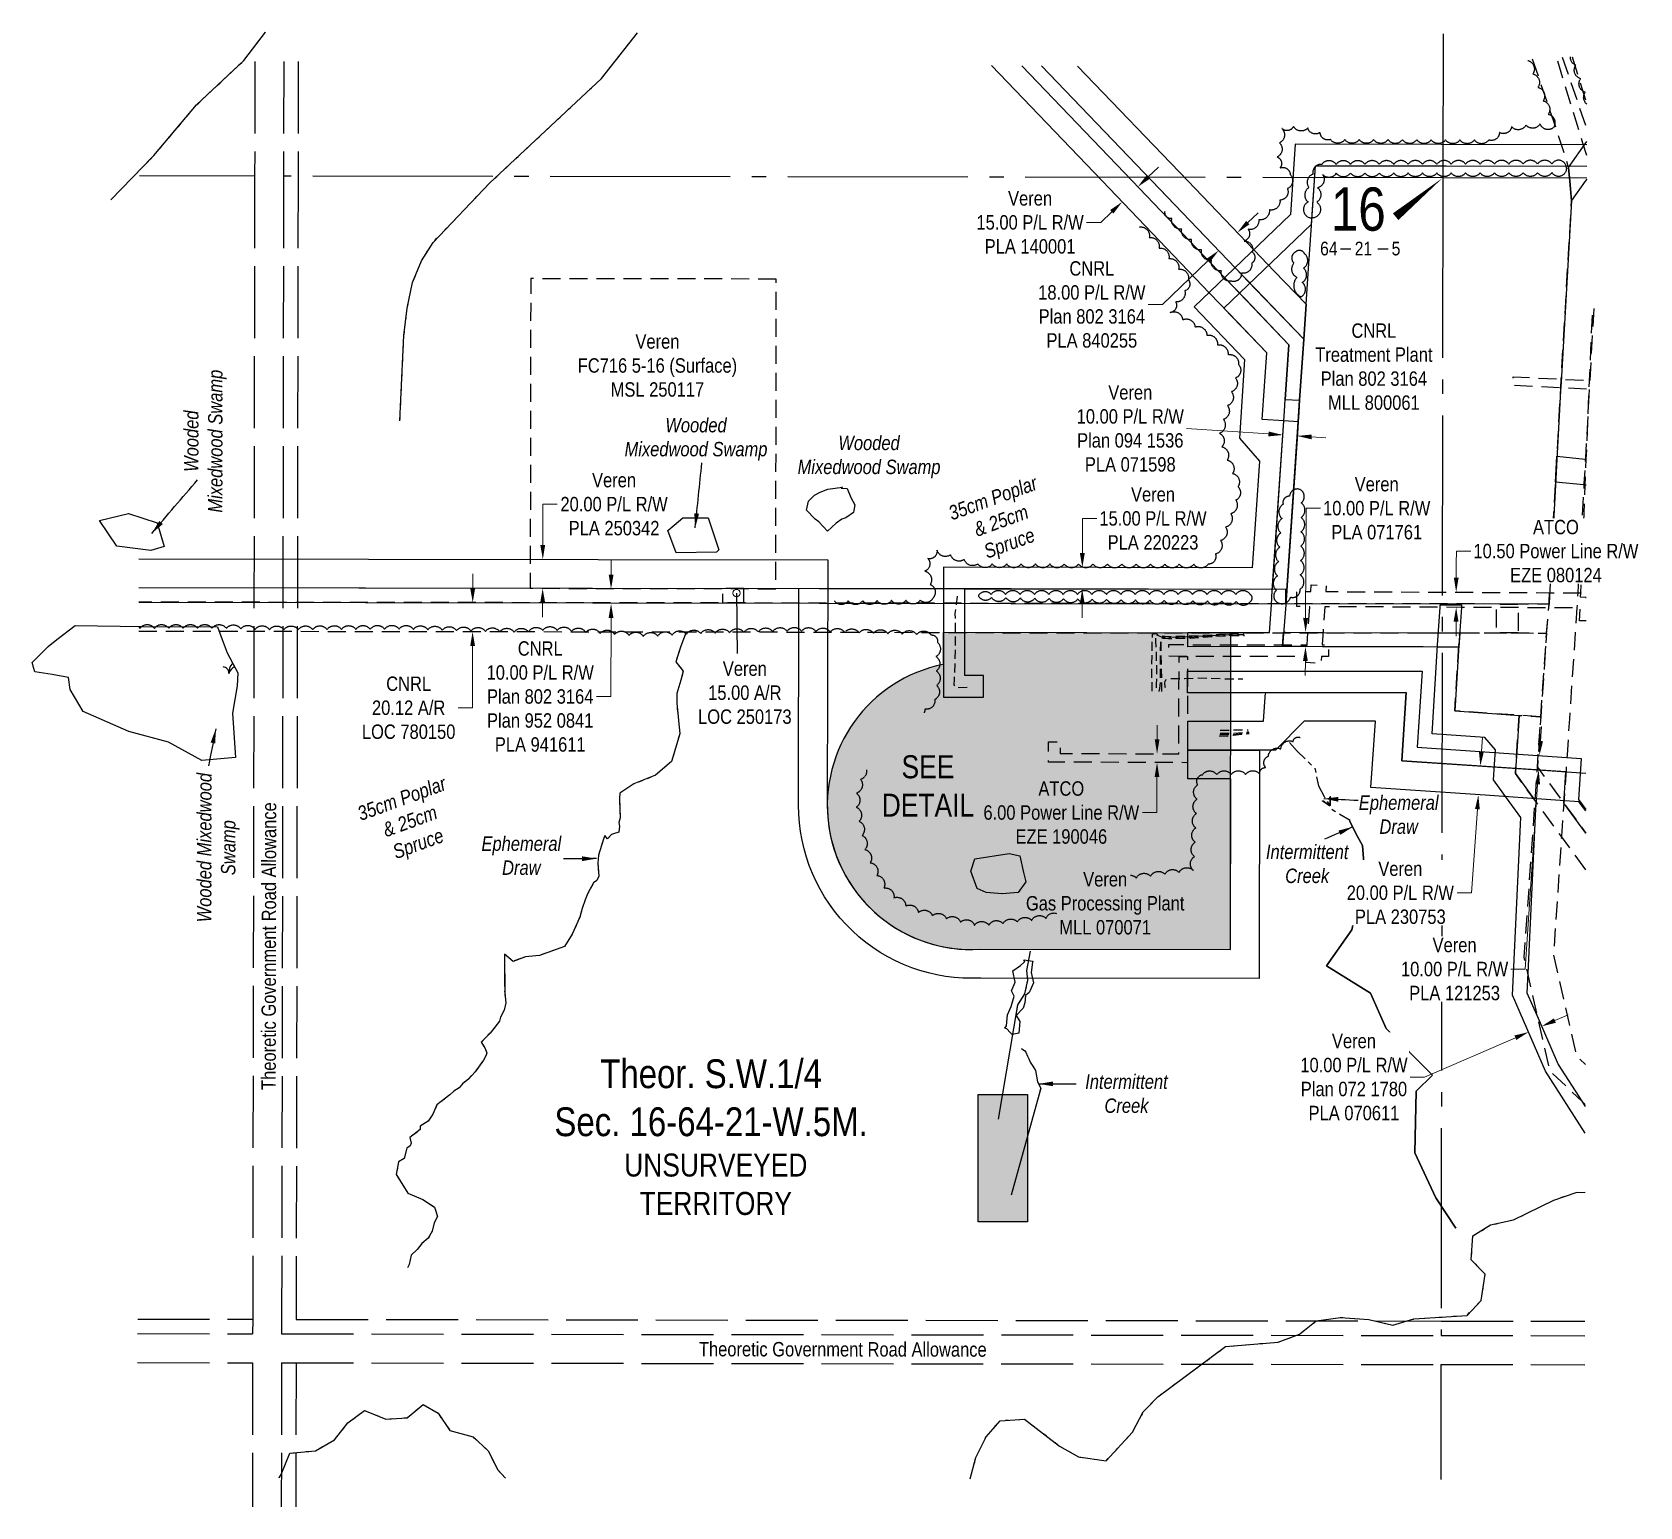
# Model space of a CAD drawing. Extents: x 491646 to 495416, y 6042083 to 6043807.
# Drawn here: x 491646 to 492763, y 6042470 to 6043494 of the extents above; entities that cross this region are included whole.
import ezdxf
from ezdxf.enums import TextEntityAlignment as Align

# ---------------------------------------------------------------- set-up
doc = ezdxf.new("R2010")
doc.units = 0
doc.header["$LTSCALE"] = 5
doc.header["$PDMODE"] = 3
doc.header["$PDSIZE"] = 3.5
for name, pattern in [('0', [1, 1, 0]), ('foc-ACCESSROAD', [3.75, 2.5, -1.25]), ('foc-FLOWLINE', [3.75, 2.5, -1.25]), ('foc-QUARTERLINE', [33, 25, -3, 2, -3]), ('foc-TOPO', [1, 0.2, -0.8]), ('foc-TOPO-ephemeral', [6.25, 3.125, -0.625, 0.625, -0.625, 0.625, -0.625]), ('foc-UNSURVEYED', [12.5, 10, -2.5]), ('foc-WHEELTRACKS', [2, 0.4, -1.6]), ('UG_PIPE', [1.875, 1.25, -0.625])]:
    doc.linetypes.add(name, pattern=pattern)
doc.layers.get('Defpoints').update_dxf_attribs({"color": 9})
for name, color, linetype in [('10', 1, 'Continuous'), ('9', 3, 'Continuous'), ('AS-PIPE-UG', 44, 'UG_PIPE'), ('AS-UNDERLAY-H', 141, 'Continuous'), ('C-AR', 13, 'foc-ACCESSROAD'), ('C-RW', 13, 'Continuous'), ('C-SYMBOL', 7, 'Continuous'), ('C-WS', 13, 'foc-ACCESSROAD'), ('CG-NOTES', 7, 'Continuous'), ('DETAIL-T', 7, 'Continuous'), ('F-AR', 190, 'foc-ACCESSROAD'), ('F-EZE', 190, 'foc-FLOWLINE'), ('F-RW', 190, 'Continuous'), ('F-WS', 190, 'foc-ACCESSROAD'), ('L-BD', 7, 'Continuous'), ('L-QSEC', 8, 'foc-QUARTERLINE'), ('L-ROAD-T', 7, 'Continuous'), ('L-SECLBL', 7, 'Continuous'), ('L-UNS-T', 3, 'Continuous'), ('L-USEC', 7, 'foc-UNSURVEYED'), ('P-PROPOSED-H', 21, 'Continuous'), ('T-BUSH', 110, '0'), ('T-BUSH-T', 110, 'Continuous'), ('T-DRAW', 143, 'foc-TOPO-ephemeral'), ('T-GENERAL', 48, 'foc-TOPO'), ('T-WATER', 160, 'Continuous'), ('T-WATER-H', 133, 'Continuous'), ('T-WATER-P3', 160, 'foc-WHEELTRACKS'), ('T-WATER-T', 170, 'Continuous'), ('WETLAND', 143, 'Continuous'), ('WETLAND-T', 146, 'Continuous')]:
    doc.layers.add(name, color=color, linetype=linetype)
for name, color, linetype, lineweight in [('C-AR-T', 13, 'Continuous', 9), ('C-RW-T', 13, 'Continuous', 9), ('C-WS-T', 13, 'Continuous', 9), ('F-EZE-T', 190, 'Continuous', 9), ('F-RW-T', 190, 'Continuous', 9), ('F-WS-T', 190, 'Continuous', 9)]:
    doc.layers.add(name, color=color, linetype=linetype, lineweight=lineweight)
doc.styles.add('175L', font='ARIALN.TTF', dxfattribs={"height": 20})
doc.styles.add('80CG', font='ARIALN.TTF', dxfattribs={"height": 10})
doc.styles.add('80L', font='ARIALN.TTF', dxfattribs={"height": 10})
doc.styles.add('foc-LtypeFont', font='ARIALN.TTF', dxfattribs={"height": 7.35})
doc.styles.add('SIMPLEX', font='ARIALN.TTF')
doc.linetypes.add('foc-TOPO-flowdirection-NOLINE', pattern='A,0,[">",foc-LtypeFont,S=0.3,R=0,X=0,Y=-0.945],-20,[">",foc-LtypeFont,S=0.3,R=0,X=0,Y=-0.945],0', length=20)
doc.dimstyles.new('Compass 5 000', dxfattribs={"dimscale": 5, "dimtxt": 9, "dimasz": 2, "dimexe": 0.2, "dimexo": 0.0625, "dimgap": 0.5, "dimtad": 0, "dimtih": 1, "dimtoh": 1, "dimzin": 0, "dimdsep": 46, "dimtxsty": '80CG', "dimcen": 0.1, "dimse1": 1, "dimse2": 1, "dimclrd": 256, "dimclrt": 256, "dimaunit": 1, "dimadec": 4, "dimazin": 0, "dimtfac": 0.06, "dimtofl": 0, "dimtmove": 0, "dimatfit": 1, "dimfxl": 0.2, "dimtolj": 1, "dimtzin": 0, "dimlwd": -1, "dimarcsym": 0})

msp = doc.modelspace()

# ---------------------------------------------------------------- texts
at = {"layer": 'C-AR-T', "insert": (492141.248, 6043035.258), "char_height": 10, "attachment_point": 5, "style": '80CG'}
msp.add_mtext('\\A1;Veren\\P15.00 A/R\\PLOC 250173', dxfattribs=at)
at = {"layer": 'C-SYMBOL', "color": 3, "insert": (492117.815, 6042780.635), "char_height": 20, "width": 215.98445, "attachment_point": 2, "style": '175L', "bg_fill": 2}
msp.add_mtext('Theor. S.W.1/4\\PSec. 16-64-21-W.5M.', dxfattribs=at)
at = {"layer": 'C-WS-T', "attachment_point": 1, "style": '80L'}
for s, width, insert, char_height in [('\\pxqc;Veren\\PFC716 5-16 (Surface)\\PMSL 250117', 110.13125, (492025.459, 6043284.228), 9.99479), ('\\pxqc;Veren\\PGas Processing Plant\\PMLL 070071', 110.14513, (492336.488, 6042910.7), 9.99481)]:
    msp.add_mtext_dynamic_manual_height_columns(s, width=width, gutter_width=49.974, heights=[0], dxfattribs=dict(at, insert=insert, char_height=char_height))
at = {"layer": 'F-WS-T', "insert": (492528.937, 6043291.765), "char_height": 9.99481, "attachment_point": 1, "style": '80L'}
msp.add_mtext_dynamic_manual_height_columns('\\pxqc;CNRL\\PTreatment Plant\\PPlan 802 3164\\PMLL 800061', width=98.58362, gutter_width=49.974, heights=[0], dxfattribs=at)
at = {"layer": 'L-ROAD-T', "style": '80L'}
for height, rotation, p in [(9.99481, 89.901791, (491810.552, 6042859.284)), (10, 359.919534, (492209.288, 6042579.237))]:
    msp.add_text('Theoretic Government Road Allowance', height=height, rotation=rotation, dxfattribs=at).set_placement(p, align=Align.MIDDLE_CENTER)
at = {"layer": 'T-BUSH-T', "char_height": 9.99481, "attachment_point": 1, "rotation": 20, "style": '80L'}
for insert in [(492276.954, 6043162.551), (491866.284, 6042953.846)]:
    msp.add_mtext_dynamic_manual_height_columns('\\pxqc;{\\fArial Narrow|b0|i1|c0|p34;35cm Poplar & 25cm Spruce}', width=74.26335, gutter_width=49.974, heights=[0], dxfattribs=dict(at, insert=insert))
at = {"layer": 'T-WATER-T', "char_height": 10, "attachment_point": 1, "style": '80L'}
for s, width, insert in [('\\pxqc;{\\fArial Narrow|b0|i1|c0|p34;Ephemeral Draw}', 55.97995, (491957.998, 6042935.451)), ('\\pxqc;{\\fArial Narrow|b0|i1|c0|p34;Intermittent\\PCreek}', 57.8558, (492377.423, 6042770.128))]:
    msp.add_mtext_dynamic_manual_height_columns(s, width=width, gutter_width=50, heights=[0], dxfattribs=dict(at, insert=insert))
at = {"layer": 'WETLAND-T', "attachment_point": 1, "style": '80L'}
for s, insert, char_height, width, rotation in [('\\pxqc;{\\fArial Narrow|b0|i1|c0|p34;Wooded Mixedwood Swamp}', (491751.716, 6043160.416), 9.99479, 99.12062, 90), ('\\pxqc;{\\fArial Narrow|b0|i1|c0|p34;Wooded Mixedwood\\PSwamp}', (491760.605, 6042875.46), 10, 104.45198, 89.901797)]:
    msp.add_mtext(s, dxfattribs=dict(at, insert=insert, char_height=char_height, width=width, rotation=rotation))
at = {"layer": 'WETLAND-T', "char_height": 9.99479, "width": 99.12062, "attachment_point": 1, "style": '80L'}
for insert in [(492057.762, 6043226.133), (492177.976, 6043213.799)]:
    msp.add_mtext('\\pxqc;{\\fArial Narrow|b0|i1|c0|p34;Wooded Mixedwood Swamp}', dxfattribs=dict(at, insert=insert))

# ---------------------------------------------------------------- blocks, each defined once
blk = doc.blocks.new('L-SECLBL')
at = {"layer": '9', "color": 7}
for p, q in [((-5.1, -27.8), (-12.3, -27.8)), ((20.7, -27.8), (13.5, -27.8))]:
    blk.add_line(p, q, dxfattribs=at)
at = {"layer": '10', "color": 2, "style": 'SIMPLEX'}
blk.add_attdef('SEC', text='', height=30, dxfattribs=at).set_placement((0, 0), align=Align.MIDDLE)
at = {"layer": '10', "color": 5, "style": '80L'}
blk.add_attdef('TWP', text='', height=9.5, dxfattribs=at).set_placement((-14.4, -27.4), align=Align.MIDDLE_RIGHT)
blk.add_attdef('RGE', text='', height=9.5, dxfattribs=at).set_placement((3.6, -27.4), align=Align.MIDDLE_CENTER)
blk.add_attdef('MER', text='', height=9.5, dxfattribs=at).set_placement((23.2, -27.4), align=Align.MIDDLE_LEFT)
blk = doc.blocks.new('MUSK')
at = {"layer": 'T-GENERAL', "linetype": 'Continuous'}
for centre, radius, start, end in [((-0.86, 0.03), 0.856, 357.7915, 88.2897), ((1.86, 0.15), 1.86, 140.732, 184.6871), ((1.91, -0.8), 2.08, 122.4427, 157.2145)]:
    blk.add_arc(centre, radius, start, end, dxfattribs=at)
blk = doc.blocks.new('*D36')
at = {"layer": 'C-RW-T', "transparency": 16777216}
for p, q in [((492505, 6043215), (492448.1, 6043218.8)), ((492535, 6043213), (492544.9, 6043212.3))]:
    blk.add_line(p, q, dxfattribs=at)
for points in [[(492505.1, 6043216.7), (492504.9, 6043213.3), (492515, 6043214.3)], [(492535.1, 6043214.6), (492534.9, 6043211.3), (492525, 6043213.6)]]:
    blk.add_solid(points, dxfattribs=at)
at = {"layer": 'Defpoints', "color": 0, "transparency": 16777216}
for p in [(492514.9, 6043212.9), (492515, 6043214.3), (492524.9, 6043212.2)]:
    blk.add_point(p, dxfattribs=at)
at = {"layer": 'C-RW-T', "transparency": 16777216, "insert": (492409, 6043218.8), "char_height": 10, "attachment_point": 5, "style": '80CG'}
blk.add_mtext('\\A1;Veren\\P10.00 P/L R/W\\PPlan 094 1536\\PPLA 071598', dxfattribs=at)
blk = doc.blocks.new('*D37')
at = {"layer": 'C-RW-T', "transparency": 16777216}
for p, q in [((492421.4, 6043393.5), (492428.6, 6043400.4)), ((492396.1, 6043369.3), (492388.5, 6043361.9)), ((492388.5, 6043361.9), (492378.5, 6043361.9))]:
    blk.add_line(p, q, dxfattribs=at)
for points in [[(492420.3, 6043394.7), (492422.6, 6043392.3), (492414.2, 6043386.6)], [(492395, 6043370.5), (492397.3, 6043368.1), (492403.4, 6043376.2)]]:
    blk.add_solid(points, dxfattribs=at)
at = {"layer": 'Defpoints', "color": 0, "transparency": 16777216}
for p in [(492417.1, 6043383.5), (492403.4, 6043376.2), (492406.3, 6043373.2)]:
    blk.add_point(p, dxfattribs=at)
at = {"layer": 'C-RW-T', "transparency": 16777216, "insert": (492339.4, 6043361.9), "char_height": 10, "attachment_point": 5, "style": '80CG'}
blk.add_mtext('\\A1;Veren\\P15.00 P/L R/W\\PPLA 140001 ', dxfattribs=at)
blk = doc.blocks.new('*D38')
at = {"layer": 'C-RW-T', "transparency": 16777216}
for p, q in [((492375.7, 6043132.3), (492375.7, 6043156.3)), ((492375.7, 6043156.3), (492385.7, 6043156.3)), ((492375.6, 6043097.3), (492375.6, 6043087.3))]:
    blk.add_line(p, q, dxfattribs=at)
for points in [[(492374, 6043132.3), (492377.4, 6043132.3), (492375.7, 6043122.3)], [(492374, 6043097.3), (492377.3, 6043097.3), (492375.6, 6043107.3)]]:
    blk.add_solid(points, dxfattribs=at)
at = {"layer": 'Defpoints', "color": 0, "transparency": 16777216}
for p in [(492375.7, 6043122.3), (492394.5, 6043122.3), (492394.5, 6043107.3)]:
    blk.add_point(p, dxfattribs=at)
at = {"layer": 'C-RW-T', "transparency": 16777216, "insert": (492424.8, 6043156.3), "char_height": 10, "attachment_point": 5, "style": '80CG'}
blk.add_mtext('\\A1;Veren\\P15.00 P/L R/W\\PPLA 220223', dxfattribs=at)
blk = doc.blocks.new('*D39')
at = {"layer": 'C-RW-T', "transparency": 16777216}
for p, q in [((492530.8, 6043087.3), (492531.1, 6043163.4)), ((492531.1, 6043163.4), (492541.1, 6043163.4)), ((492530.7, 6043057.3), (492530.6, 6043047.3))]:
    blk.add_line(p, q, dxfattribs=at)
for points in [[(492529.1, 6043087.3), (492532.5, 6043087.2), (492530.8, 6043077.3)], [(492529, 6043057.3), (492532.3, 6043057.3), (492530.7, 6043067.3)]]:
    blk.add_solid(points, dxfattribs=at)
at = {"layer": 'Defpoints', "color": 0, "transparency": 16777216}
for p in [(492520.4, 6043077.3), (492530.8, 6043077.3), (492520.3, 6043067.3)]:
    blk.add_point(p, dxfattribs=at)
at = {"layer": 'C-RW-T', "transparency": 16777216, "insert": (492580.2, 6043163.4), "char_height": 10, "attachment_point": 5, "style": '80CG', "bg_fill": 3, "box_fill_scale": 1.1, "bg_fill_color": 256, "bg_fill_true_color": 13158600, "bg_fill_transparency": 0}
blk.add_mtext('\\A1;Veren\\P10.00 P/L R/W\\PPLA 071761', dxfattribs=at)
blk = doc.blocks.new('*D40')
at = {"layer": 'C-RW-T', "transparency": 16777216}
for p, q in [((492652.9, 6042994.4), (492653.6, 6043004.3)), ((492650.1, 6042954.3), (492646.1, 6042896.3)), ((492646.1, 6042896.3), (492636.1, 6042896.3))]:
    blk.add_line(p, q, dxfattribs=at)
for points in [[(492651.2, 6042994.5), (492654.6, 6042994.2), (492652.2, 6042984.4)], [(492648.5, 6042954.5), (492651.8, 6042954.2), (492650.8, 6042964.3)]]:
    blk.add_solid(points, dxfattribs=at)
at = {"layer": 'Defpoints', "color": 0, "transparency": 16777216}
for p in [(492620.6, 6042986.6), (492619.2, 6042966.5), (492650.8, 6042964.3)]:
    blk.add_point(p, dxfattribs=at)
at = {"layer": 'C-RW-T', "transparency": 16777216, "insert": (492596.6, 6042896.3), "char_height": 10, "attachment_point": 5, "style": '80CG', "bg_fill": 3, "box_fill_scale": 1.1, "bg_fill_color": 256, "bg_fill_true_color": 13158600, "bg_fill_transparency": 0}
blk.add_mtext('\\A1;Veren\\P20.00 P/L R/W\\PPLA 230753', dxfattribs=at)
blk = doc.blocks.new('*D41')
at = {"layer": 'C-RW-T', "transparency": 16777216}
for p, q in [((492694, 6043001.7), (492694.7, 6043011.7)), ((492692, 6042971.6), (492683.4, 6042843.3)), ((492683.4, 6042843.3), (492673.4, 6042843.3))]:
    blk.add_line(p, q, dxfattribs=at)
for points in [[(492692.3, 6043001.8), (492695.7, 6043001.6), (492693.3, 6042991.7)], [(492690.3, 6042971.8), (492693.7, 6042971.5), (492692.7, 6042981.6)]]:
    blk.add_solid(points, dxfattribs=at)
at = {"layer": 'Defpoints', "color": 0, "transparency": 16777216}
for p in [(492645.7, 6042994.9), (492645.1, 6042984.8), (492692.7, 6042981.6)]:
    blk.add_point(p, dxfattribs=at)
at = {"layer": 'C-RW-T', "transparency": 16777216, "insert": (492634.3, 6042843.3), "char_height": 10, "attachment_point": 5, "style": '80CG', "bg_fill": 3, "box_fill_scale": 1.1, "bg_fill_color": 256, "bg_fill_true_color": 13158600, "bg_fill_transparency": 0}
blk.add_mtext('\\A1;Veren\\P10.00 P/L R/W\\PPLA 121253', dxfattribs=at)
blk = doc.blocks.new('*D42')
at = {"layer": 'C-RW-T', "transparency": 16777216}
for p, q in [((492704, 6042807.5), (492713.2, 6042811.5)), ((492676.5, 6042795.6), (492613.4, 6042768.3)), ((492613.4, 6042768.3), (492603.4, 6042768.3))]:
    blk.add_line(p, q, dxfattribs=at)
for points in [[(492675.9, 6042797.2), (492677.2, 6042794.1), (492685.7, 6042799.6)], [(492703.3, 6042809.1), (492704.6, 6042806), (492694.8, 6042803.6)]]:
    blk.add_solid(points, dxfattribs=at)
at = {"layer": 'Defpoints', "color": 0, "transparency": 16777216}
for p in [(492685.7, 6042799.6), (492689.2, 6042791.5), (492698.3, 6042795.5)]:
    blk.add_point(p, dxfattribs=at)
at = {"layer": 'C-RW-T', "transparency": 16777216, "insert": (492564.4, 6042768.3), "char_height": 10, "attachment_point": 5, "style": '80CG', "bg_fill": 3, "box_fill_scale": 1.1, "bg_fill_color": 256, "bg_fill_true_color": 13158600, "bg_fill_transparency": 0}
blk.add_mtext('\\A1;Veren\\P10.00 P/L R/W\\PPlan 072 1780\\PPLA 070611', dxfattribs=at)
blk = doc.blocks.new('*D43')
at = {"layer": 'Defpoints', "color": 0, "transparency": 16777216}
for p in [(492635.4, 6043105.1), (492711, 6043104.7), (492710.9, 6043094.2)]:
    blk.add_point(p, dxfattribs=at)
at = {"layer": 'F-EZE-T', "transparency": 16777216}
for p, q in [((492635.6, 6043133.6), (492635.5, 6043125.1)), ((492635.5, 6043115.1), (492635.5, 6043125.1)), ((492645.6, 6043133.6), (492635.6, 6043133.6)), ((492635.3, 6043084.6), (492635.3, 6043074.6))]:
    blk.add_line(p, q, dxfattribs=at)
for points in [[(492633.8, 6043115.1), (492637.1, 6043115.1), (492635.4, 6043105.1)], [(492633.6, 6043084.6), (492637, 6043084.6), (492635.4, 6043094.6)]]:
    blk.add_solid(points, dxfattribs=at)
at = {"layer": 'F-EZE-T', "transparency": 16777216, "insert": (492704.7, 6043133.6), "char_height": 10, "attachment_point": 5, "style": '80CG', "bg_fill": 3, "box_fill_scale": 1.1, "bg_fill_color": 256, "bg_fill_true_color": 13158600, "bg_fill_transparency": 0}
blk.add_mtext('\\A1;ATCO\\P10.50 Power Line R/W\\PEZE 080124', dxfattribs=at)
blk = doc.blocks.new('*D44')
at = {"layer": 'Defpoints', "color": 0, "transparency": 16777216}
for p in [(492152.5, 6043097.5), (491952.1, 6043077.7), (492152.5, 6043077.4)]:
    blk.add_point(p, dxfattribs=at)
at = {"layer": 'F-EZE-T', "transparency": 16777216}
for p, q in [((491952.2, 6043107.9), (491952.2, 6043117.9)), ((491952.1, 6043067.7), (491952, 6043024.8)), ((491952, 6043024.8), (491942, 6043024.8))]:
    blk.add_line(p, q, dxfattribs=at)
for points in [[(491950.5, 6043107.9), (491953.9, 6043107.9), (491952.2, 6043097.9)], [(491950.5, 6043067.7), (491953.8, 6043067.7), (491952.1, 6043077.7)]]:
    blk.add_solid(points, dxfattribs=at)
at = {"layer": 'F-EZE-T', "transparency": 16777216, "insert": (491907.7, 6043024.8), "char_height": 10, "attachment_point": 5, "style": '80CG'}
blk.add_mtext('\\A1;CNRL\\P20.12 A/R\\PLOC 780150', dxfattribs=at)
blk = doc.blocks.new('*D45')
at = {"layer": 'Defpoints', "color": 0, "transparency": 16777216}
for p in [(492486.2, 6043351.9), (492470.4, 6043342.4), (492473.3, 6043339.4)]:
    blk.add_point(p, dxfattribs=at)
at = {"layer": 'F-RW-T', "transparency": 16777216}
for p, q in [((492490.6, 6043361.8), (492497.8, 6043368.7)), ((492463.2, 6043335.5), (492431.4, 6043304.9)), ((492431.4, 6043304.9), (492421.4, 6043304.9))]:
    blk.add_line(p, q, dxfattribs=at)
for points in [[(492489.5, 6043363), (492491.8, 6043360.6), (492483.4, 6043354.8)], [(492462, 6043336.7), (492464.3, 6043334.3), (492470.4, 6043342.4)]]:
    blk.add_solid(points, dxfattribs=at)
at = {"layer": 'F-RW-T', "transparency": 16777216, "insert": (492382.3, 6043304.9), "char_height": 10, "attachment_point": 5, "style": '80CG'}
blk.add_mtext('\\A1;CNRL\\P18.00 P/L R/W\\PPlan 802 3164\\PPLA 840255', dxfattribs=at)
blk = doc.blocks.new('*D46')
at = {"layer": 'Defpoints', "color": 0, "transparency": 16777216}
for p in [(492029.8, 6043107.2), (492029.7, 6043097.1), (492048.3, 6043097.1)]:
    blk.add_point(p, dxfattribs=at)
at = {"layer": 'F-RW-T', "transparency": 16777216}
for p, q in [((492048.4, 6043117.2), (492048.4, 6043127.2)), ((492048.3, 6043087.1), (492048.2, 6043032.6)), ((492048.2, 6043032.6), (492038.2, 6043032.6))]:
    blk.add_line(p, q, dxfattribs=at)
for points in [[(492046.7, 6043117.2), (492050, 6043117.2), (492048.3, 6043107.2)], [(492046.6, 6043087.1), (492050, 6043087.1), (492048.3, 6043097.1)]]:
    blk.add_solid(points, dxfattribs=at)
at = {"layer": 'F-RW-T', "transparency": 16777216, "insert": (491999.1, 6043032.6), "char_height": 10, "attachment_point": 5, "style": '80CG'}
blk.add_mtext('\\A1;CNRL\\P10.00 P/L R/W\\PPlan 802 3164\\PPlan 952 0841\\PPLA 941611', dxfattribs=at)
blk = doc.blocks.new('*D47')
at = {"layer": 'C-RW-T', "transparency": 16777216}
for p, q in [((492000.9, 6043137.8), (492000.9, 6043166.2)), ((492000.9, 6043166.2), (492010.9, 6043166.2)), ((492000.8, 6043097.8), (492000.8, 6043087.8))]:
    blk.add_line(p, q, dxfattribs=at)
for points in [[(491999.2, 6043137.8), (492002.5, 6043137.8), (492000.9, 6043127.8)], [(491999.1, 6043097.8), (492002.5, 6043097.8), (492000.8, 6043107.8)]]:
    blk.add_solid(points, dxfattribs=at)
at = {"layer": 'Defpoints', "color": 0, "transparency": 16777216}
for p in [(491987.5, 6043127.8), (492000.9, 6043127.8), (491987.5, 6043107.8)]:
    blk.add_point(p, dxfattribs=at)
at = {"layer": 'C-RW-T', "transparency": 16777216, "insert": (492050.4, 6043166.2), "char_height": 10, "attachment_point": 5, "style": '80CG'}
blk.add_mtext('\\A1;Veren\\P20.00 P/L R/W\\PPLA 250342', dxfattribs=at)
blk = doc.blocks.new('*D48')
at = {"layer": 'Defpoints', "color": 0, "transparency": 16777216}
for p in [(492427.6, 6042992.8), (492433.7, 6042992.8), (492433.7, 6042986.8)]:
    blk.add_point(p, dxfattribs=at)
at = {"layer": 'F-EZE-T', "transparency": 16777216}
for p, q in [((492427.7, 6043002.8), (492427.7, 6043012.8)), ((492427.5, 6042976.8), (492427.5, 6042966.8)), ((492427.4, 6042952), (492427.5, 6042966.8)), ((492417.4, 6042952), (492427.4, 6042952))]:
    blk.add_line(p, q, dxfattribs=at)
for points in [[(492426, 6043002.8), (492429.3, 6043002.8), (492427.6, 6042992.8)], [(492425.9, 6042976.8), (492429.2, 6042976.8), (492427.6, 6042986.8)]]:
    blk.add_solid(points, dxfattribs=at)
at = {"layer": 'F-EZE-T', "transparency": 16777216, "insert": (492361.1, 6042952), "char_height": 10, "attachment_point": 5, "style": '80CG'}
blk.add_mtext('\\A1;ATCO\\P6.00 Power Line R/W\\PEZE 190046', dxfattribs=at)
blk = doc.blocks.new('see_detail')
at = {"layer": 'DETAIL-T', "color": 3, "insert": (0, 0), "char_height": 16, "width": 63.636, "attachment_point": 5, "style": '80CG'}
blk.add_mtext('\\pxqc;SEE\\PDETAIL', dxfattribs=at)

# ---------------------------------------------------------------- dimensions: what is measured, and where the dimension line sits
at = {"layer": 'C-RW-T'}
for base, p1, p2, angle, text, picture, middle in [((492403.365, 6043376.224), (492417.139, 6043383.534), (492406.307, 6043373.154), 223.780425, 'Veren\\P15.00 P/L R/W\\PPLA 140001 ', '*D37', (492339.371, 6043361.934)), ((492514.964, 6043214.319), (492524.899, 6043212.211), (492514.867, 6043212.888), 176.141624, 'Veren\\P10.00 P/L R/W\\PPlan 094 1536\\PPLA 071598', '*D36', (492408.974, 6043218.832))]:
    dim = msp.add_linear_dim(base=base, p1=p1, p2=p2, angle=angle, text=text, dimstyle='Compass 5 000', dxfattribs=at)
    dim.commit()
    dim.dimension.update_dxf_attribs({"geometry": picture, "text_midpoint": middle, "dimtype": 161})
at = {"layer": 'C-RW-T', "color": 4}
for base, p1, p2, angle, text, picture, middle in [((492000.853, 6043127.778), (491987.477, 6043107.807), (491987.505, 6043127.797), 89.919195, 'Veren\\P20.00 P/L R/W\\PPLA 250342', '*D47', (492050.443, 6043166.248)), ((492375.668, 6043122.323), (492394.473, 6043107.298), (492394.5, 6043122.29), 89.897668, 'Veren\\P15.00 P/L R/W\\PPLA 220223', '*D38', (492424.811, 6043156.277))]:
    dim = msp.add_linear_dim(base=base, p1=p1, p2=p2, angle=angle, text=text, dimstyle='Compass 5 000', dxfattribs=at)
    dim.commit()
    dim.dimension.update_dxf_attribs({"geometry": picture, "text_midpoint": middle, "dimtype": 161})
at = {"layer": 'F-EZE-T'}
dim = msp.add_linear_dim(base=(491952.136, 6043077.745), p1=(492152.495, 6043097.53), p2=(492152.458, 6043077.38), angle=269.895737, text='CNRL\\P20.12 A/R\\PLOC 780150', dimstyle='Compass 5 000', dxfattribs=at)
dim.commit()
dim.dimension.update_dxf_attribs({"geometry": '*D44', "text_midpoint": (491907.749, 6043024.841), "dimtype": 161})
dim = msp.add_linear_dim(base=(492427.622, 6042992.79), p1=(492433.716, 6042986.763), p2=(492433.744, 6042992.762), angle=89.735487, text='ATCO\\P6.00 Power Line R/W\\PEZE 190046', dimstyle='Compass 5 000', override={"dimtmove": 1}, dxfattribs=at)
dim.commit()
dim.dimension.update_dxf_attribs({"geometry": '*D48', "text_midpoint": (492417.916, 6042951.962), "dimtype": 161})
at = {"layer": 'F-RW-T'}
for base, p1, p2, angle, text, picture, middle in [((492470.41, 6043342.383), (492486.245, 6043351.86), (492473.262, 6043339.409), 223.80092, 'CNRL\\P18.00 P/L R/W\\PPlan 802 3164\\PPLA 840255', '*D45', (492382.293, 6043304.949)), ((492048.328, 6043097.081), (492029.757, 6043107.195), (492029.739, 6043097.114), 269.897622, 'CNRL\\P10.00 P/L R/W\\PPlan 802 3164\\PPlan 952 0841\\PPLA 941611', '*D46', (491999.13, 6043032.627))]:
    dim = msp.add_linear_dim(base=base, p1=p1, p2=p2, angle=angle, text=text, dimstyle='Compass 5 000', dxfattribs=at)
    dim.commit()
    dim.dimension.update_dxf_attribs({"geometry": picture, "text_midpoint": middle, "dimtype": 161})

# ---------------------------------------------------------------- hatches: boundary and pattern name
at = {"layer": 'AS-UNDERLAY-H'}
h = msp.add_hatch(color=256, dxfattribs=at)
h.dxf.hatch_style = 1
h.paths.add_polyline_path([(492303.366, 6042756.128), (492337.672, 6042756.128), (492337.672, 6042667.752), (492303.366, 6042667.752)])
at = {"layer": 'P-PROPOSED-H'}
h = msp.add_hatch(color=256, dxfattribs=at)
h.dxf.hatch_style = 1
edge = h.paths.add_edge_path()
edge.add_arc((492298.494, 6042956.867), 99.949, 101.208009, 273.464922)
edge.add_line((492304.535, 6042857.101), (492478.537, 6042856.835))
edge.add_line((492478.537, 6042856.835), (492478.678, 6042906.8))
edge.add_line((492478.678, 6042906.8), (492478.971, 6043076.689))
edge.add_line((492478.971, 6043076.689), (492279.065, 6043076.999))
edge.add_line((492279.065, 6043076.999), (492279.046, 6043054.922))
edge.add_line((492279.046, 6043054.922), (492279.067, 6043054.91))
at = {"layer": 'T-DRAW', "linetype": 'foc-TOPO-flowdirection-NOLINE'}
h = msp.add_hatch(color=256, dxfattribs=at)
h.dxf.hatch_style = 1
h.paths.add_polyline_path([(492548.427, 6042956.866), (492548.337, 6042963.573), (492547.145, 6042962.944), (492547.214, 6042957.775), (492542.929, 6042960.721), (492541.731, 6042960.089), (492547.291, 6042956.267)])
at = {"layer": 'T-WATER-H'}
h = msp.add_hatch(color=256, dxfattribs=at)
h.dxf.hatch_style = 1
h.paths.add_polyline_path([(492308.919, 6042896.555), (492302.569, 6042899.2), (492298.335, 6042911.371), (492300.981, 6042919.838), (492324.794, 6042923.542), (492332.202, 6042921.955), (492334.848, 6042910.313), (492336.435, 6042903.963), (492331.144, 6042896.555), (492320.031, 6042895.496)])

# ---------------------------------------------------------------- linework, layer by layer
at = {"layer": 'AS-PIPE-UG', "flags": 128}
for points in [[(492295.743, 6043038.847), (492288.32, 6043038.59), (492286.766, 6043040.745), (492286.855, 6043044.434), (492287.398, 6043055.27), (492287.605, 6043074.114), (492287.448, 6043090.266), (492289.098, 6043103.671)], [(492424.235, 6043036.248), (492424.154, 6043039.039), (492424.023, 6043046.951), (492424.165, 6043069.202), (492424.338, 6043071.79), (492424.34, 6043075.927), (492426.711, 6043076.389), (492430.681, 6043074.932), (492435.442, 6043074.383), (492450.726, 6043074.725), (492466.222, 6043075.478), (492479.56, 6043076.336), (492488.171, 6043076.508)], [(492427.229, 6043038.73), (492427.263, 6043040.824), (492427.349, 6043044.925), (492427.416, 6043051.962), (492427.232, 6043062.627), (492426.698, 6043071.293), (492426.845, 6043075.762), (492430.759, 6043074.167), (492435.506, 6043073.901), (492450.718, 6043074.235), (492466.271, 6043075.082), (492479.518, 6043075.599), (492488.2, 6043075.717)], [(492429.111, 6043036.225), (492429.586, 6043038.247), (492430.109, 6043044.289), (492429.884, 6043051.589), (492429.9, 6043062.466), (492430.236, 6043070.503), (492430.844, 6043073.5), (492435.532, 6043073.214), (492450.649, 6043073.916), (492466.257, 6043074.796), (492479.484, 6043075.247), (492488.173, 6043075.432)], [(492430.937, 6043036.23), (492430.896, 6043038.013), (492431.007, 6043044.244), (492430.627, 6043051.559), (492430.559, 6043062.481), (492430.499, 6043070.481), (492431.213, 6043073.259), (492435.59, 6043072.974), (492450.783, 6043073.211), (492466.379, 6043074.391), (492479.396, 6043074.988), (492488.243, 6043074.931)], [(492433.458, 6043038.568), (492433.356, 6043039.415), (492433.02, 6043041.851), (492433.154, 6043043.294), (492433.77, 6043044.134), (492434.677, 6043044.788), (492437.823, 6043045.16), (492446.745, 6043045.106), (492454.777, 6043045.633), (492465.044, 6043045.429), (492474.888, 6043044.987), (492480.128, 6043045.009), (492487.104, 6043044.944)], [(492470.854, 6043005.331), (492476.275, 6043005.14), (492480.535, 6043005.684), (492491.706, 6043007.008)], [(492471.145, 6043006.329), (492476.231, 6043006.164), (492480.496, 6043006.276), (492491.587, 6043007.644)], [(492471.351, 6043007.298), (492476.142, 6043007.227), (492480.343, 6043007.08), (492491.476, 6043008.172)], [(492471.449, 6043009.153), (492476.027, 6043009.261), (492479.761, 6043009.413), (492490.879, 6043009.409)]]:
    msp.add_lwpolyline(points, dxfattribs=at)
at = {"layer": 'AS-UNDERLAY-H'}
msp.add_lwpolyline([(492303.366, 6042756.128), (492337.672, 6042756.128), (492337.672, 6042667.752), (492303.366, 6042667.752)], close=True, dxfattribs=at)
at = {"layer": 'C-AR', "flags": 128}
msp.add_lwpolyline([(492140.658, 6043107.591), (492125.666, 6043107.616), (492125.649, 6043097.638), (492140.642, 6043097.619)], close=True, dxfattribs=at)
at = {"layer": 'C-RW'}
for points in [[(492333.561, 6043470.759), (492410.221, 6043390.753), (492474.949, 6043323.194), (492488.776, 6043308.765), (492519.216, 6043277), (492518.758, 6043270.263), (492516.651, 6043239.05), (492526.624, 6043238.391), (492526.114, 6043230.176), (492525.615, 6043223.446), (492515.642, 6043224.119), (492500.684, 6043225.13), (492503.811, 6043271.406), (492477.953, 6043298.39), (492464.113, 6043312.833), (492389.414, 6043390.782), (492312.668, 6043470.877)], [(492347.383, 6043470.681), (492424.11, 6043390.662), (492482.168, 6043330.107), (492496.047, 6043315.648), (492529.485, 6043280.729), (492526.626, 6043238.412), (492526.128, 6043230.196), (492525.615, 6043223.446), (492525.06, 6043215.232), (492517.703, 6043106.351), (492517.023, 6043096.287), (492517.02, 6043096.244), (492514.704, 6043067.324), (492448.963, 6043067.075), (492448.999, 6043077.07), (492505.653, 6043076.997), (492507.004, 6043096.262), (492507.679, 6043106.256), (492515.642, 6043224.119), (492516.098, 6043230.863), (492516.651, 6043239.05), (492519.215, 6043277), (492474.949, 6043323.194), (492410.252, 6043390.72), (492333.561, 6043470.759)], [(492726.187, 6043415.932), (492523.619, 6043416.304), (492520.316, 6043367.417), (492453.348, 6043303.297), (492488.463, 6043266.653), (492484.772, 6043212.022), (492498.72, 6043196.054), (492493.724, 6043122.113), (492279.143, 6043122.496), (492279.155, 6043032.294), (492307.136, 6043032.304), (492307.134, 6043047.296), (492294.145, 6043047.291), (492294.137, 6043107.375), (492507.736, 6043107.095), (492515.642, 6043224.119), (492500.684, 6043225.13), (492503.811, 6043271.406), (492474.1, 6043302.411), (492534.882, 6043360.608), (492537.631, 6043401.286), (492726.164, 6043400.94)], [(492726.095, 6043392.024), (492725.115, 6043390.572), (492715.538, 6043377.049), (492714.344, 6043390.589), (492713.504, 6043400.123), (492726.135, 6043418.172)], [(492725.079, 6042729.361), (492697.506, 6042772.391), (492674.619, 6042825.147), (492680.235, 6042948.655), (492668.45, 6042964.826), (492661.244, 6042974.714), (492661.955, 6042985.512), (492662.625, 6042995.648), (492655.241, 6043004.135), (492618.826, 6043006.639), (492622.456, 6043068.303), (492623.126, 6043078.323), (492624.208, 6043094.627), (492624.36, 6043096.347), (492625.642, 6043096.343), (492639.183, 6043096.282), (492639.066, 6043094.554), (492637.972, 6043078.281), (492637.289, 6043068.261), (492634.425, 6043022.637), (492660.324, 6043020.843), (492679.254, 6043019.561), (492677.564, 6042994.566), (492676.883, 6042984.507), (492676.524, 6042979.177), (492688.026, 6042963.466), (492690.247, 6042960.432), (492690.756, 6042959.736), (492685.204, 6042840.504), (492684.569, 6042826.875), (492692.31, 6042809.187), (492706.341, 6042777.122), (492722.689, 6042751.611), (492725.108, 6042747.836)], [(492725.399, 6042937.677), (492710.109, 6042958.615), (492710.342, 6042961.917), (492711.638, 6042980.292), (492597.569, 6042988.064), (492600.695, 6043035.509), (492501.584, 6043035.235), (492481.406, 6043035.212), (492478.727, 6043035.209), (492448.766, 6043035.176), (492448.8, 6043050.291), (492478.742, 6043050.3), (492482.735, 6043050.301), (492502.919, 6043050.306), (492611.688, 6043050.339), (492608.197, 6042997.352), (492722.273, 6042989.508), (492720.3, 6042961.224), (492725.424, 6042954.251)], [(492725.421, 6042953.152), (492720.909, 6042959.322), (492720.924, 6042959.563), (492707.716, 6042960.464), (492688.101, 6042961.801), (492668.609, 6042963.131), (492655.568, 6042964.02), (492576.21, 6042969.432), (492579.245, 6043015.507), (492529.716, 6043015.479), (492509.813, 6042995.46), (492478.849, 6042995.443), (492448.888, 6042995.427), (492448.877, 6043015.417), (492478.927, 6043015.433), (492481.486, 6043015.434), (492501.531, 6043015.445), (492502.879, 6043035.453), (492600.695, 6043035.509), (492597.569, 6042988.064), (492692.212, 6042981.673), (492722.205, 6042979.541), (492725.461, 6042979.309)]]:
    msp.add_lwpolyline(points, dxfattribs=at)
msp.add_lwpolyline([(491720.367, 6043128.173), (492198.786, 6043127.499), (492198.546, 6042957.15, 0.43286576), (492304.535, 6042857.101), (492478.537, 6042856.835), (492478.81, 6042975.454), (492448.899, 6042975.437), (492448.888, 6042995.427), (492498.839, 6042995.455), (492498.532, 6042836.805), (492305.104, 6042837.113, -0.43125858), (492178.556, 6042957.192), (492178.768, 6043107.537), (491720.333, 6043108.184)], format="xyb", dxfattribs=at)
at = {"layer": 'C-RW', "flags": 128}
msp.add_lwpolyline([(492279.067, 6043054.91, 0.93461308), (492304.535, 6042857.101), (492478.537, 6042856.835), (492478.678, 6042906.8), (492478.971, 6043076.689), (492279.065, 6043076.999), (492279.046, 6043054.922)], format="xyb", close=True, dxfattribs=at)
at = {"layer": 'C-RW'}
msp.add_lwpolyline([(492637.873, 6043076.826), (492637.214, 6043066.974), (492625.829, 6043067.001), (492622.687, 6043067.015), (492612.54, 6043067.04), (492547.045, 6043067.237), (492542.58, 6043067.25), (492532.062, 6043067.277), (492514.704, 6043067.324), (492515.486, 6043077.286), (492516.752, 6043077.288), (492532.797, 6043077.219), (492543.315, 6043077.179), (492613.314, 6043076.917), (492623.407, 6043076.882), (492625.896, 6043076.862), (492637.873, 6043076.826)], close=True, dxfattribs=at)
at = {"layer": 'C-WS', "flags": 128}
msp.add_lwpolyline([(492163.107, 6043322.591), (491992.495, 6043322.869), (491992.145, 6043107.801), (492162.756, 6043107.523)], close=True, dxfattribs=at)
at = {"layer": 'F-AR', "flags": 128}
for points in [[(492725.11, 6042749.324), (492722.689, 6042751.611), (492700.649, 6042772.431), (492692.31, 6042809.187), (492685.204, 6042840.504), (492682.686, 6042851.602), (492690.247, 6042960.432), (492690.444, 6042963.299), (492691.845, 6042983.587), (492692.523, 6042993.481), (492694.215, 6043018.552), (492698.311, 6043078.362), (492699.909, 6043096.244), (492700.019, 6043098.405), (492700.345, 6043104.739), (492704.41, 6043181.626), (492705.412, 6043199.607), (492708.095, 6043247.087), (492708.434, 6043253.072), (492715.539, 6043377.037), (492714.153, 6043392.764), (492713.504, 6043400.123), (492706.478, 6043422.435), (492688.04, 6043476.763)], [(492709.127, 6043476.814), (492726.148, 6043426.648)], [(492730.962, 6043302.039), (492725.167, 6043198.517), (492725.115, 6043197.578), (492724.161, 6043180.537), (492724.109, 6043179.599), (492719.915, 6043104.653), (492719.492, 6043097.097), (492719.293, 6043094.16), (492718.124, 6043076.913), (492714.073, 6043017.124), (492712.42, 6042992.039), (492711.761, 6042982.042), (492710.342, 6042961.917), (492710.109, 6042958.615), (492708.535, 6042935.385), (492702.963, 6042853.182), (492718.919, 6042782.855), (492725.152, 6042776.967)], [(491720.281, 6043078.083), (492192.786, 6043077.416), (492326.168, 6043076.926), (492698.167, 6043076.749), (492699.964, 6043096.853), (492326.194, 6043097.335), (492192.814, 6043097.523), (491720.315, 6043098.189)], [(492725.36, 6042912.34), (492708.535, 6042935.385), (492690.756, 6042959.736), (492690.247, 6042960.432), (492688.026, 6042963.466), (492676.524, 6042979.177), (492676.883, 6042984.507), (492677.564, 6042994.566), (492679.254, 6043019.561), (492694.215, 6043018.552), (492692.523, 6042993.481), (492691.845, 6042983.587), (492707.551, 6042962.113), (492710.109, 6042958.615), (492725.399, 6042937.677)]]:
    msp.add_lwpolyline(points, dxfattribs=at)
at = {"layer": 'F-EZE', "flags": 128}
for points in [[(492726.12, 6043408.32), (492723.47, 6043416.922), (492721.778, 6043422.417), (492705.053, 6043476.804)], [(492716.003, 6043476.831), (492726.174, 6043443.794)], [(492725.65, 6043101.467), (492721.778, 6043101.63), (492721.904, 6043104.644), (492725.041, 6043179.502), (492725.795, 6043197.508), (492730.175, 6043302.039)], [(492725.871, 6043246.224), (492707.773, 6043247.103), (492674.66, 6043248.7), (492674.948, 6043254.688), (492708.112, 6043253.088), (492725.881, 6043252.232)], [(492725.624, 6043085.096), (492721.113, 6043085.28), (492721.473, 6043094.149), (492719.293, 6043094.16), (492699.259, 6043094.253), (492678.252, 6043094.362), (492663.236, 6043094.434), (492639.066, 6043094.554), (492625.64, 6043094.619), (492624.208, 6043094.627), (492614.182, 6043094.675), (492544.159, 6043095.018), (492543.033, 6043078.542), (492542.35, 6043068.537), (492546.815, 6043068.525), (492546.803, 6043060.407), (492541.794, 6043060.412), (492541.456, 6043055.442), (492530.985, 6043056.156), (492531.277, 6043060.426), (492503.819, 6043060.462), (492483.632, 6043060.488), (492478.755, 6043060.495), (492450.87, 6043060.532), (492448.795, 6043060.535), (492448.444, 6043060.536), (492435.786, 6043060.552), (492435.791, 6043064.552), (492435.796, 6043068.685), (492448.456, 6043068.682), (492448.807, 6043068.654), (492478.768, 6043068.633), (492484.35, 6043068.63), (492504.542, 6043068.616), (492514.473, 6043068.61), (492531.832, 6043068.565), (492532.515, 6043078.572), (492533.641, 6043095.038), (492524.74, 6043095.053), (492524.746, 6043098.719), (492524.758, 6043105.547), (492534.358, 6043105.531), (492534.677, 6043110.2), (492545.147, 6043109.485), (492544.876, 6043105.512), (492625.656, 6043105.115), (492699.985, 6043104.741), (492719.915, 6043104.653), (492721.904, 6043104.644), (492721.778, 6043101.63), (492725.65, 6043101.467)]]:
    msp.add_lwpolyline(points, dxfattribs=at)
msp.add_lwpolyline([(492448.787, 6042995.183), (492448.776, 6042986.693), (492352.185, 6042987.139), (492352.25, 6043001.131), (492360.25, 6043001.094), (492360.213, 6042993.102), (492442.783, 6042992.72), (492442.868, 6043056.542), (492442.874, 6043060.543), (492448.444, 6043060.536), (492448.821, 6043060.535), (492448.868, 6043056.534), (492448.82, 6043050.291), (492448.784, 6043035.176), (492448.79, 6043015.173), (492448.787, 6042995.183)], close=True, dxfattribs=at)
at = {"layer": 'F-RW'}
for points in [[(492372.442, 6043470.539), (492448.996, 6043390.701), (492495.122, 6043342.603), (492508.967, 6043328.165), (492531.129, 6043305.054), (492529.485, 6043280.729), (492495.985, 6043315.713), (492482.168, 6043330.107), (492424.048, 6043390.727), (492347.383, 6043470.681)], [(492725.769, 6043179.427), (492725.041, 6043179.502), (492724.109, 6043179.599), (492704.41, 6043181.626), (492705.412, 6043199.607), (492725.115, 6043197.578), (492725.795, 6043197.508), (492725.797, 6043197.508)]]:
    msp.add_lwpolyline(points, dxfattribs=at)
at = {"layer": 'F-RW', "flags": 128}
msp.add_lwpolyline([(492700.23, 6043102.562), (492699.964, 6043096.853), (492517.076, 6043097.088), (492517.7, 6043106.309), (492525.615, 6043223.446), (492526.624, 6043238.391), (492529.485, 6043280.729), (492531.129, 6043305.054), (492532.813, 6043329.98), (492534.825, 6043359.768), (492536.921, 6043390.789), (492537.631, 6043401.286), (492628.479, 6043401.119), (492713.239, 6043400.963), (492713.504, 6043400.123), (492714.307, 6043390.589), (492715.507, 6043377.038), (492708.311, 6043250.91), (492707.973, 6043244.925), (492705.291, 6043197.464), (492704.29, 6043179.483), (492700.23, 6043102.562)], close=True, dxfattribs=at)
msp.add_lwpolyline([(491720.315, 6043098.189), (492192.814, 6043097.523), (492326.194, 6043097.335), (492517.005, 6043097.089), (492517.018, 6043107.083), (492326.207, 6043107.329), (492192.828, 6043107.518), (491720.333, 6043108.184)], dxfattribs=at)
at = {"layer": 'F-WS', "flags": 128}
for points in [[(492678.514, 6043076.774), (492663.465, 6043076.793), (492663.458, 6043091.841), (492663.494, 6043096.9), (492678.537, 6043096.88), (492678.474, 6043091.754), (492678.514, 6043076.774)], [(492694.215, 6043018.552), (492679.254, 6043019.561), (492660.324, 6043020.843), (492634.425, 6043022.637), (492637.289, 6043068.261), (492637.873, 6043076.826), (492698.167, 6043076.749), (492694.215, 6043018.552)]]:
    msp.add_lwpolyline(points, close=True, dxfattribs=at)
at = {"layer": 'L-BD', "color": 6}
for p, q in [((492326.215, 6043096.589), (492326.215, 6043096.585)), ((492486.971, 6043096.322), (492486.971, 6043096.298))]:
    msp.add_line(p, q, dxfattribs=at)
at = {"layer": 'L-QSEC'}
for p, q in [((492626.248, 6043492.899), (492626.095, 6043392.897)), ((491800.706, 6043394.09), (491720.823, 6043394.202)), ((492626.095, 6043392.897), (491820.823, 6043394.061)), ((492626.095, 6043392.897), (492624.861, 6042588.808)), ((492726.096, 6043392.753), (492626.095, 6043392.897)), ((492624.833, 6042568.691), (492624.711, 6042488.808))]:
    msp.add_line(p, q, dxfattribs=at)
at = {"layer": 'L-SECLBL', "flags": 128}
msp.add_lwpolyline([(492626.095, 6043392.897, 0, 6, 0), (492593.351, 6043365.887, 0, 0, 0)], format="xyseb", dxfattribs=at)
at = {"layer": 'L-USEC'}
for p, q in [((491800.843, 6043473.766), (491800.706, 6043394.09)), ((491820.959, 6043473.653), (491820.823, 6043394.056)), ((491831.022, 6043473.596), (491830.886, 6043394.038)), ((491800.706, 6043394.09), (491799.345, 6042600.036)), ((491820.823, 6043394.056), (491819.462, 6042600.002)), ((491830.886, 6043394.038), (491829.525, 6042599.985)), ((491719.462, 6042600.17), (491799.336, 6042600.057)), ((491799.345, 6042600.036), (491799.328, 6042589.994)), ((491799.337, 6042600.057), (491799.345, 6042600.057)), ((491819.462, 6042600.002), (491819.444, 6042589.965)), ((491829.525, 6042600.014), (492624.877, 6042598.871)), ((492624.876, 6042598.871), (492724.879, 6042598.728)), ((491719.445, 6042590.106), (491799.322, 6042589.994)), ((491799.323, 6042589.994), (491799.328, 6042589.994)), ((491819.444, 6042589.965), (492624.862, 6042588.808)), ((492624.862, 6042588.808), (492724.864, 6042588.664)), ((491719.41, 6042569.99), (491799.294, 6042569.877)), ((491799.293, 6042569.877), (491799.122, 6042469.861)), ((491819.41, 6042569.849), (491819.239, 6042469.832)), ((491819.41, 6042569.849), (492624.833, 6042568.691)), ((491829.473, 6042569.834), (491829.302, 6042469.818)), ((492624.833, 6042568.691), (492724.833, 6042568.548))]:
    msp.add_line(p, q, dxfattribs=at)
at = {"layer": 'T-BUSH', "flags": 128}
for points in [[(492685.101, 6043474.408, -0.52056705), (492688.677, 6043465.075, -0.52056705), (492692.254, 6043455.742, -0.52056705), (492695.83, 6043446.409, -0.52056705), (492699.406, 6043437.076, -0.52056705), (492702.982, 6043427.743, -0.52056705), (492693.71, 6043430.374, -0.52056705), (492683.841, 6043429.575, -0.52056705), (492673.93, 6043428.277, -0.52056705), (492665.458, 6043424.444, -0.52056705), (492658.02, 6043419.173, -0.52056705), (492648.026, 6043419.208, -0.52056705), (492638.031, 6043419.243, -0.52056705), (492628.036, 6043419.278, -0.52056705), (492618.041, 6043419.314, -0.52056705), (492608.047, 6043419.349, -0.52056705), (492598.052, 6043419.384, -0.52056705), (492588.057, 6043419.419, -0.52056705), (492578.062, 6043419.454, -0.52056705), (492568.068, 6043419.489, -0.52056705), (492558.073, 6043419.525, -0.52056705), (492548.078, 6043419.56, -0.52056705), (492540.891, 6043424.397, -0.52056705), (492532.289, 6043427.512, -0.52056705), (492522.354, 6043428.598, -0.52056705), (492514.38, 6043427.082, -0.52056705), (492512.686, 6043417.232, -0.52056705), (492510.993, 6043407.381, -0.52056705), (492513.063, 6043399.79, -0.52056705), (492520.08, 6043395.197, -0.52056705), (492518.206, 6043385.38, -0.52056705), (492512.973, 6043377.432, -0.52056705), (492505.616, 6043370.666, -0.52056705), (492498.26, 6043363.899, -0.52056705), (492490.904, 6043357.133, -0.52056705), (492488.163, 6043348.999, -0.52056705), (492493.764, 6043341.334, -0.52056705), (492493.44, 6043333.716, -0.52056705), (492486.299, 6043326.724, -0.52056705), (492479.182, 6043321.149, -0.52056705), (492472.293, 6043328.391, -0.52056705), (492465.403, 6043335.632, -0.52056705), (492458.514, 6043342.873, -0.52056705), (492451.625, 6043350.114, -0.52056705), (492444.736, 6043357.355, -0.52056705), (492437.846, 6043364.597, -0.52056705), (492433.167, 6043369.515, -0.52056705)], [(492726.174, 6043444.029, -0.39620835), (492725.123, 6043452.319, -0.52056705), (492721.868, 6043461.77, -0.52056705), (492718.613, 6043471.22, -0.36838339), (492714.893, 6043476.828, -0.36838339)], [(492711.942, 6043399.518, 0.77783577), (492701.941, 6043402.496, 0.52056705), (492691.946, 6043402.475, 0.52056705), (492681.951, 6043402.455, 0.52056705), (492671.957, 6043402.434, 0.52056705), (492661.962, 6043402.414, 0.52056705), (492651.967, 6043402.393, 0.52056705), (492641.972, 6043402.373, 0.52056705), (492631.978, 6043402.352, 0.52056705), (492621.983, 6043402.332, 0.52056705), (492611.988, 6043402.311, 0.52056705), (492601.993, 6043402.291, 0.52056705), (492591.998, 6043402.27, 0.52056705), (492582.004, 6043402.25, 0.52056705), (492572.009, 6043402.229, 0.52056705), (492562.014, 6043402.209, 0.52056705), (492552.019, 6043402.188, 0.52056705), (492542.024, 6043402.168, 0.52056705), (492535.974, 6043395.429, 0.52056705), (492533.124, 6043386.112, 0.52056705), (492532.514, 6043376.136, 0.75779571), (492534.835, 6043364.963, 0.52056705)], [(492711.942, 6043399.518, -0.77783577), (492701.953, 6043396.499, -0.52056705), (492691.959, 6043396.479, -0.52056705), (492681.964, 6043396.458, -0.52056705), (492671.969, 6043396.437, -0.52056705), (492661.974, 6043396.417, -0.52056705), (492651.979, 6043396.396, -0.52056705), (492641.985, 6043396.376, -0.52056705), (492631.99, 6043396.355, -0.52056705), (492621.995, 6043396.335, -0.52056705), (492612, 6043396.314, -0.52056705), (492602.005, 6043396.294, -0.52056705), (492592.011, 6043396.273, -0.52056705), (492582.016, 6043396.253, -0.52056705), (492572.021, 6043396.232, -0.52056705), (492562.026, 6043396.212, -0.52056705), (492552.032, 6043396.191, -0.52056705), (492542.665, 6043395.101, -0.52056705), (492539.125, 6043385.986, -0.52056705), (492538.515, 6043376.01, -0.75347529), (492534.835, 6043364.963, -0.52056705)], [(492415.429, 6043358.744, -0.52056705), (492422.225, 6043351.416, -0.52056705), (492429.022, 6043344.088, -0.52056705), (492435.818, 6043336.759, -0.52056705), (492442.615, 6043329.431, -0.52056705), (492449.412, 6043322.103, -0.52056705), (492446.891, 6043314.459, -0.52056705), (492440.607, 6043306.687, -0.52056705), (492436.774, 6043299.364, -0.52056705), (492445.405, 6043294.325, -0.52056705), (492454.037, 6043289.286, -0.52056705), (492462.187, 6043283.597, -0.52056705), (492469.532, 6043276.818, -0.52056705), (492476.877, 6043270.039, -0.52056705), (492484.222, 6043263.26, -0.52056705), (492482.097, 6043253.855, -0.52056705), (492479.294, 6043244.261, -0.52056705), (492476.491, 6043234.667, -0.52056705), (492473.689, 6043225.074, -0.52056705), (492470.886, 6043215.48, -0.52056705), (492472.613, 6043206.113, -0.52056705), (492476.359, 6043196.846, -0.52056705), (492480.104, 6043187.58, -0.52056705), (492483.85, 6043178.313, -0.52056705), (492482.308, 6043168.985, -0.52056705), (492478.78, 6043159.634, -0.52056705), (492475.251, 6043150.283, -0.52056705), (492471.723, 6043140.931, -0.52056705), (492468.194, 6043131.58, -0.52056705), (492463.061, 6043124.553, -0.52056705), (492453.066, 6043124.565, -0.52056705), (492443.071, 6043124.577, -0.52056705), (492433.076, 6043124.589, -0.52056705), (492423.082, 6043124.601, -0.52056705), (492413.087, 6043124.613, -0.52056705), (492403.092, 6043124.625, -0.52056705), (492393.097, 6043124.637, -0.52056705), (492383.102, 6043124.649, -0.52056705), (492373.108, 6043124.661, -0.52056705), (492363.113, 6043124.673, -0.52056705), (492353.118, 6043124.685, -0.52056705), (492343.123, 6043124.697, -0.52056705), (492333.128, 6043124.709, -0.52056705), (492323.134, 6043124.721, -0.52056705), (492313.139, 6043124.733, -0.52056705), (492303.144, 6043124.745, -0.52056705), (492293.665, 6043127.868, -0.52056705), (492284.201, 6043131.081, -0.52056705), (492274.737, 6043134.295, -0.52056705), (492268.459, 6043128.418, -0.52056705), (492266.259, 6043119.708, -0.52056705), (492270.028, 6043110.451, -0.52056705), (492271.977, 6043101.089, -0.52056705), (492263.089, 6043099.552, -0.52056705), (492253.095, 6043099.458, -0.52056705), (492243.101, 6043099.363, -0.52056705), (492233.106, 6043099.269, -0.52056705), (492223.112, 6043099.175, -0.52056705), (492213.118, 6043099.08, -0.52056705), (492203.586, 6043098.99, -0.52056705)], [(491720.286, 6043080.88, -0.04815008), (491721.048, 6043079.989, -0.52056705), (491731.048, 6043079.995, -0.52056705), (491741.048, 6043080.001, -0.52056705), (491751.048, 6043080.008, -0.52056705), (491761.048, 6043080.014, -0.52056705), (491771.048, 6043080.02, -0.52056705), (491781.047, 6043079.937, -0.52056705), (491791.042, 6043079.619, -0.52056705), (491801.037, 6043079.3, -0.52056705), (491811.032, 6043078.982, -0.52056705), (491821.03, 6043078.963, -0.52056705), (491831.03, 6043079.026, -0.52056705), (491841.03, 6043079.089, -0.52056705), (491851.03, 6043079.153, -0.52056705), (491861.03, 6043079.216, -0.52056705), (491871.029, 6043079.279, -0.52056705), (491881.029, 6043079.342, -0.52056705), (491891.029, 6043079.405, -0.52056705), (491901.029, 6043079.468, -0.52056705), (491911.026, 6043079.25, -0.52056705), (491921.022, 6043078.968, -0.52056705), (491931.018, 6043078.685, -0.52056705), (491941.014, 6043078.403, -0.52056705), (491951.01, 6043078.121, -0.52056705), (491961.006, 6043077.838, -0.52056705), (491971.002, 6043077.556, -0.52056705), (491980.998, 6043077.273, -0.52056705), (491990.974, 6043077.492, -0.52056705), (492000.916, 6043078.563, -0.52056705), (492010.878, 6043078.591, -0.52056705), (492020.853, 6043077.889, -0.52056705), (492030.829, 6043077.187, -0.52056705), (492040.804, 6043076.485, -0.52056705), (492050.779, 6043075.783, -0.52056705), (492060.755, 6043075.082, -0.52056705), (492070.73, 6043074.38, -0.52056705), (492080.708, 6043074.64, -0.52056705), (492090.688, 6043075.283, -0.52056705), (492100.667, 6043075.925, -0.52056705), (492110.655, 6043076.386, -0.52056705), (492120.651, 6043076.675, -0.52056705), (492130.646, 6043076.963, -0.52056705), (492140.642, 6043077.252, -0.52056705), (492150.639, 6043077.507, -0.52056705), (492160.636, 6043077.752, -0.52056705), (492170.633, 6043077.997, -0.52056705), (492180.629, 6043078.014, -0.52056705), (492190.625, 6043077.718, -0.52056705), (492200.621, 6043077.422, -0.52056705), (492210.616, 6043077.125, -0.52056705), (492220.612, 6043076.829, -0.52056705), (492230.607, 6043076.533, -0.52056705), (492240.603, 6043076.236, -0.52056705), (492250.599, 6043075.94, -0.52056705), (492260.594, 6043075.644, -0.52056705), (492270.59, 6043075.348, -0.52056705), (492275.014, 6043070.303, -0.52056705), (492274.01, 6043060.372, -0.52056705), (492274.243, 6043050.374, -0.52056705), (492274.475, 6043040.377, -0.52056705), (492273.223, 6043030.515, -0.52056705), (492266.408, 6043023.944, -0.11501964), (492265.723, 6043021.259)], [(492409.16, 6042908.542, -0.1905062), (492413.195, 6042906.576, -0.52056705), (492423.111, 6042907.874, -0.52056705), (492433.026, 6042909.172, -0.52056705), (492442.942, 6042910.47, -0.52056705), (492452.857, 6042911.767, -0.52056705), (492453.68, 6042921.395, -0.52056705), (492454.107, 6042931.386, -0.52056705), (492454.533, 6042941.376, -0.52056705), (492454.96, 6042951.367, -0.52056705), (492455.386, 6042961.358, -0.52056705), (492455.813, 6042971.349, -0.52056705), (492459.111, 6042978.354, -0.52056705), (492469.111, 6042978.392, -0.52056705), (492479.111, 6042978.43, -0.52056705), (492489.111, 6042978.468, -0.52056705), (492499.111, 6042978.506, -0.52056705), (492503.047, 6042983.265, -0.52056705), (492504.934, 6042991.169, -0.52056705), (492513.54, 6042996.262, -0.52056705), (492522.146, 6043001.355, -0.52056705), (492526.943, 6043004.193)], [(492225.811, 6042981.696, -0.36400288), (492221.653, 6042975.04, -0.52056705), (492218.731, 6042965.476, -0.52056705), (492218.695, 6042955.772, -0.52056705), (492220.674, 6042945.97, -0.52056705), (492222.653, 6042936.168, -0.52056705), (492224.631, 6042926.365, -0.52056705), (492228.339, 6042917.185, -0.52056705), (492233.054, 6042908.366, -0.52056705), (492237.77, 6042899.548, -0.52056705), (492244.847, 6042892.831, -0.52056705), (492253.059, 6042887.125, -0.52056705), (492261.807, 6042882.635, -0.52056705), (492271.56, 6042880.428, -0.52056705), (492281.314, 6042878.222, -0.52056705), (492291.067, 6042876.015, -0.52056705), (492300.821, 6042873.809, -0.52056705), (492310.7, 6042873.832, -0.52056705), (492320.639, 6042874.93, -0.52056705), (492330.579, 6042876.028, -0.52056705), (492340.518, 6042877.127, -0.52056705), (492350.402, 6042878.574, -0.3843568), (492357.821, 6042882.01, -0.3843568)]]:
    msp.add_lwpolyline(points, format="xyb", dxfattribs=at)
for points in [[(492527.723, 6043310.263, 0.52056705), (492528.513, 6043320.227, 0.52056705), (492529.303, 6043330.19, 0.52056705), (492530.093, 6043340.154, 0.52056705), (492523.833, 6043341.436, 0.52056705), (492522.705, 6043333.585, 0.52056705), (492524.808, 6043323.814, 0.52056705)], [(492515.236, 6043166.156, 0.52056705), (492514.453, 6043156.192, 0.52056705), (492513.669, 6043146.227, 0.52056705), (492512.886, 6043136.263, 0.52056705), (492512.102, 6043126.299, 0.52056705), (492511.319, 6043116.335, 0.52056705), (492510.535, 6043106.371, 0.52056705), (492511.022, 6043098.102, 0.52056705), (492520.366, 6043101.65, 0.52056705), (492526.975, 6043107.114, 0.52056705), (492527.116, 6043117.107, 0.52056705), (492527.256, 6043127.101, 0.52056705), (492527.396, 6043137.095, 0.52056705), (492527.537, 6043147.089, 0.52056705), (492527.677, 6043157.083, 0.52056705), (492527.817, 6043167.077, 0.52056705), (492527.071, 6043176.362, 0.52056705), (492519.692, 6043171.746, 0.52056705)], [(492492.319, 6043103.529, 0.52056705), (492482.324, 6043103.528, 0.52056705), (492472.329, 6043103.528, 0.52056705), (492462.334, 6043103.528, 0.52056705), (492452.339, 6043103.528, 0.52056705), (492442.345, 6043103.527, 0.52056705), (492432.35, 6043103.527, 0.52056705), (492422.355, 6043103.527, 0.52056705), (492412.36, 6043103.526, 0.52056705), (492402.365, 6043103.526, 0.52056705), (492392.371, 6043103.526, 0.52056705), (492382.376, 6043103.526, 0.52056705), (492372.381, 6043103.525, 0.52056705), (492362.386, 6043103.525, 0.52056705), (492352.391, 6043103.525, 0.52056705), (492342.397, 6043103.525, 0.52056705), (492332.402, 6043103.524, 0.52056705), (492322.407, 6043103.524, 0.52056705), (492312.412, 6043103.524, 0.52056705), (492303.497, 6043102.617, 0.52056705), (492312.642, 6043101.454, 0.52056705), (492322.635, 6043101.284, 0.52056705), (492332.628, 6043101.115, 0.52056705), (492342.622, 6043100.945, 0.52056705), (492352.615, 6043100.776, 0.52056705), (492362.609, 6043100.606, 0.52056705), (492372.602, 6043100.437, 0.52056705), (492382.595, 6043100.267, 0.52056705), (492392.589, 6043100.098, 0.52056705), (492402.582, 6043099.928, 0.52056705), (492412.575, 6043099.758, 0.52056705), (492422.569, 6043099.596, 0.52056705), (492432.563, 6043099.464, 0.52056705), (492442.557, 6043099.333, 0.52056705), (492452.551, 6043099.202, 0.52056705), (492462.545, 6043099.07, 0.52056705), (492472.539, 6043098.939, 0.52056705), (492482.533, 6043098.808, 0.52056705), (492492.527, 6043098.676, 0.52056705)]]:
    msp.add_lwpolyline(points, format="xyb", close=True, dxfattribs=at)
at = {"layer": 'T-DRAW', "flags": 128}
for points in [[(492519.592, 6043000.629), (492524.991, 6042994.629), (492537.208, 6042982.895), (492539.719, 6042970.654), (492543.59, 6042963.131), (492549.3, 6042954.144), (492554.607, 6042950.921), (492561.644, 6042946.647)], [(492339.407, 6042855.716), (492337.008, 6042842.431), (492337.614, 6042835.537), (492335.629, 6042826.176), (492330.692, 6042818.528), (492329.481, 6042811.397)]]:
    msp.add_lwpolyline(points, dxfattribs=at)
at = {"layer": 'T-DRAW', "linetype": 'foc-TOPO-flowdirection-NOLINE', "flags": 128}
msp.add_lwpolyline([(492339.407, 6042855.716), (492337.008, 6042842.431), (492337.614, 6042835.537), (492335.629, 6042826.176), (492330.692, 6042818.528), (492317.184, 6042738.987)], dxfattribs=at)
at = {"layer": 'T-WATER', "flags": 128}
msp.add_lwpolyline([(492635.064, 6042663.352), (492621.274, 6042684.426), (492606.773, 6042715.665), (492607.57, 6042758.494), (492618.938, 6042769.759), (492586.789, 6042801.952), (492575.915, 6042826.651), (492545.388, 6042845.574), (492562.882, 6042870.473), (492571.68, 6042911.11), (492570.353, 6042929.193), (492566.923, 6042935.449), (492561.242, 6042946.337)], dxfattribs=at)
at = {"layer": 'T-WATER', "linetype": 'foc-TOPO-flowdirection-NOLINE', "flags": 128}
for points in [[(492561.242, 6042946.337), (492566.923, 6042935.449), (492570.353, 6042929.193), (492571.68, 6042911.11), (492562.882, 6042870.473), (492545.388, 6042845.574), (492575.915, 6042826.651), (492586.789, 6042801.952), (492618.938, 6042769.759), (492607.57, 6042758.494), (492606.773, 6042715.665), (492621.274, 6042684.426), (492635.064, 6042663.352)], [(492333.384, 6042788.278), (492333.698, 6042787.84), (492335.486, 6042786.857), (492336.439, 6042785.727), (492337.535, 6042782.848), (492338.427, 6042781), (492339.421, 6042778.634), (492341.396, 6042775.977), (492343.187, 6042772.868), (492344.665, 6042764.999), (492346.816, 6042760.696), (492326.251, 6042686.211)]]:
    msp.add_lwpolyline(points, dxfattribs=at)
at = {"layer": 'T-WATER', "flags": 128}
msp.add_lwpolyline([(492308.919, 6042896.555), (492302.569, 6042899.2), (492298.335, 6042911.371), (492300.981, 6042919.838), (492324.794, 6042923.542), (492332.202, 6042921.955), (492334.848, 6042910.313), (492336.435, 6042903.963), (492331.144, 6042896.555), (492320.031, 6042895.496), (492308.919, 6042896.555)], close=True, dxfattribs=at)
at = {"layer": 'T-WATER'}
msp.add_lwpolyline([(492333.384, 6042788.278), (492333.698, 6042787.84), (492335.486, 6042786.857), (492336.439, 6042785.727), (492337.535, 6042782.848), (492338.427, 6042781), (492339.421, 6042778.634), (492341.396, 6042775.977), (492343.187, 6042772.868), (492344.665, 6042764.999), (492346.816, 6042760.696), (492346.227, 6042758.561)], dxfattribs=at)
at = {"layer": 'T-WATER-P3', "flags": 128}
for points in [[(491720.83, 6043398.221), (491730.703, 6043408.311), (491760.365, 6043443.591), (491793.245, 6043474.498), (491808.282, 6043494.079)], [(491720.83, 6043398.221), (491730.703, 6043408.311), (491760.365, 6043443.591), (491793.245, 6043474.498), (491808.282, 6043494.079)], [(491901.669, 6043224.104), (491904.447, 6043283.473), (491906.765, 6043302.435), (491910.367, 6043320.212), (491916.637, 6043335.137), (491924.701, 6043348.08), (491963.93, 6043389.163), (492041.588, 6043461.866), (492066.68, 6043493.706)], [(491700.73, 6043377.68), (491730.703, 6043408.311), (491760.365, 6043443.591), (491792.517, 6043473.813)], [(491700.73, 6043377.68), (491730.703, 6043408.311), (491760.365, 6043443.591), (491792.517, 6043473.813)], [(491901.669, 6043224.104), (491904.447, 6043283.473), (491906.765, 6043302.435), (491910.367, 6043320.212), (491916.637, 6043335.137), (491924.701, 6043348.08), (491963.93, 6043389.163), (492041.588, 6043461.866), (492049.858, 6043472.36)], [(492392.318, 6042501.857), (492410.612, 6042521.698), (492418.052, 6042535.743), (492428.141, 6042546.334), (492475.266, 6042581.085), (492511.84, 6042584.297), (492526.502, 6042589.751), (492538.103, 6042598.907), (492555.13, 6042601.398), (492574.782, 6042599.895), (492591.295, 6042596.096), (492605.916, 6042600.347), (492642.945, 6042602.824), (492652.786, 6042613.184), (492655.562, 6042631.41), (492645.927, 6042641.465), (492646.964, 6042658.007), (492659.355, 6042665.579), (492675.335, 6042669.185), (492703.308, 6042682.836), (492718.75, 6042688.262), (492725.017, 6042688.42)], [(492392.318, 6042501.857), (492410.612, 6042521.698), (492418.052, 6042535.743), (492428.141, 6042546.334), (492475.266, 6042581.085), (492511.84, 6042584.297), (492526.502, 6042589.751), (492538.103, 6042598.907), (492555.13, 6042601.398), (492574.782, 6042599.895), (492591.295, 6042596.096), (492605.916, 6042600.347), (492642.945, 6042602.824), (492652.786, 6042613.184), (492655.562, 6042631.41), (492645.927, 6042641.465), (492646.964, 6042658.007), (492659.355, 6042665.579), (492675.335, 6042669.185), (492703.308, 6042682.836), (492718.75, 6042688.262), (492725.017, 6042688.42)], [(491817.739, 6042489.968), (491819.083, 6042492.189), (491825.111, 6042507.062), (491843.07, 6042508.8), (491856.244, 6042516.406), (491865.53, 6042528.164), (491877.112, 6042536.785), (491891.811, 6042530.824), (491906.559, 6042531.709), (491917.743, 6042540.941), (491928.171, 6042534.825), (491936.416, 6042522.773), (491952.434, 6042518.511), (491963.036, 6042508.664), (491969.56, 6042495.41), (491974.971, 6042489.742)], [(491817.739, 6042489.968), (491819.083, 6042492.189), (491825.111, 6042507.062), (491843.07, 6042508.8), (491856.244, 6042516.406), (491865.53, 6042528.164), (491877.112, 6042536.785), (491891.811, 6042530.824), (491906.559, 6042531.709), (491917.743, 6042540.941), (491928.171, 6042534.825), (491936.416, 6042522.773), (491952.434, 6042518.511), (491963.036, 6042508.664), (491969.56, 6042495.41), (491974.971, 6042489.742)], [(491822.27, 6042500.051), (491825.111, 6042507.062), (491843.07, 6042508.8), (491856.244, 6042516.406), (491865.53, 6042528.164), (491877.112, 6042536.785), (491891.811, 6042530.824), (491906.559, 6042531.709), (491917.743, 6042540.941), (491928.171, 6042534.825), (491936.416, 6042522.773), (491952.434, 6042518.511), (491963.036, 6042508.664), (491967.378, 6042499.842)], [(491822.27, 6042500.051), (491825.111, 6042507.062), (491843.07, 6042508.8), (491856.244, 6042516.406), (491865.53, 6042528.164), (491877.112, 6042536.785), (491891.811, 6042530.824), (491906.559, 6042531.709), (491917.743, 6042540.941), (491928.171, 6042534.825), (491936.416, 6042522.773), (491952.434, 6042518.511), (491963.036, 6042508.664), (491967.378, 6042499.842)], [(492297.819, 6042489.278), (492301.76, 6042503.981), (492308.851, 6042518.339), (492318.546, 6042529.665), (492335.523, 6042530.774), (492359.884, 6042512.055), (492373.149, 6042504.52), (492392.318, 6042501.857)], [(492297.819, 6042489.278), (492301.76, 6042503.981), (492308.851, 6042518.339), (492318.546, 6042529.665), (492335.523, 6042530.774), (492359.884, 6042512.055), (492373.149, 6042504.52), (492392.318, 6042501.857)]]:
    msp.add_lwpolyline(points, dxfattribs=at)
at = {"layer": 'T-WATER-P3', "linetype": 'foc-TOPO-flowdirection-NOLINE', "flags": 128}
for points in [[(491720.83, 6043398.221), (491730.703, 6043408.311), (491760.365, 6043443.591), (491793.245, 6043474.498), (491808.282, 6043494.079)], [(491720.83, 6043398.221), (491730.703, 6043408.311), (491760.365, 6043443.591), (491793.245, 6043474.498), (491808.282, 6043494.079)], [(491901.669, 6043224.104), (491904.447, 6043283.473), (491906.765, 6043302.435), (491910.367, 6043320.212), (491916.637, 6043335.137), (491924.701, 6043348.08), (491963.93, 6043389.163), (492041.588, 6043461.866), (492066.68, 6043493.706)], [(491700.73, 6043377.68), (491730.703, 6043408.311), (491760.365, 6043443.591), (491792.517, 6043473.813)], [(491700.73, 6043377.68), (491730.703, 6043408.311), (491760.365, 6043443.591), (491792.517, 6043473.813)], [(492392.318, 6042501.857), (492410.612, 6042521.698), (492418.052, 6042535.743), (492428.141, 6042546.334), (492475.266, 6042581.085), (492511.84, 6042584.297), (492526.502, 6042589.751), (492538.103, 6042598.907), (492555.13, 6042601.398), (492574.782, 6042599.895), (492591.295, 6042596.096), (492605.916, 6042600.347), (492642.945, 6042602.824), (492652.786, 6042613.184), (492655.562, 6042631.41), (492645.927, 6042641.465), (492646.964, 6042658.007), (492659.355, 6042665.579), (492675.335, 6042669.185), (492703.308, 6042682.836), (492718.75, 6042688.262), (492725.017, 6042688.42)], [(492392.318, 6042501.857), (492410.612, 6042521.698), (492418.052, 6042535.743), (492428.141, 6042546.334), (492475.266, 6042581.085), (492511.84, 6042584.297), (492526.502, 6042589.751), (492538.103, 6042598.907), (492555.13, 6042601.398), (492574.782, 6042599.895), (492591.295, 6042596.096), (492605.916, 6042600.347), (492642.945, 6042602.824), (492652.786, 6042613.184), (492655.562, 6042631.41), (492645.927, 6042641.465), (492646.964, 6042658.007), (492659.355, 6042665.579), (492675.335, 6042669.185), (492703.308, 6042682.836), (492718.75, 6042688.262), (492725.017, 6042688.42)], [(491817.739, 6042489.968), (491819.083, 6042492.189), (491825.111, 6042507.062), (491843.07, 6042508.8), (491856.244, 6042516.406), (491865.53, 6042528.164), (491877.112, 6042536.785), (491891.811, 6042530.824), (491906.559, 6042531.709), (491917.743, 6042540.941), (491928.171, 6042534.825), (491936.416, 6042522.773), (491952.434, 6042518.511), (491963.036, 6042508.664), (491969.56, 6042495.41), (491974.971, 6042489.742)], [(491817.739, 6042489.968), (491819.083, 6042492.189), (491825.111, 6042507.062), (491843.07, 6042508.8), (491856.244, 6042516.406), (491865.53, 6042528.164), (491877.112, 6042536.785), (491891.811, 6042530.824), (491906.559, 6042531.709), (491917.743, 6042540.941), (491928.171, 6042534.825), (491936.416, 6042522.773), (491952.434, 6042518.511), (491963.036, 6042508.664), (491969.56, 6042495.41), (491974.971, 6042489.742)], [(492297.819, 6042489.278), (492301.76, 6042503.981), (492308.851, 6042518.339), (492318.546, 6042529.665), (492335.523, 6042530.774), (492359.884, 6042512.055), (492373.149, 6042504.52), (492392.318, 6042501.857)], [(492297.819, 6042489.278), (492301.76, 6042503.981), (492308.851, 6042518.339), (492318.546, 6042529.665), (492335.523, 6042530.774), (492359.884, 6042512.055), (492373.149, 6042504.52), (492392.318, 6042501.857)]]:
    msp.add_lwpolyline(points, dxfattribs=at)
at = {"layer": 'WETLAND', "flags": 128}
for points in [[(492198.684, 6043147.549), (492192.577, 6043153.869), (492190.134, 6043155.897), (492183.995, 6043162.016), (492185.518, 6043168.244), (492188.068, 6043170.786), (492189.664, 6043172.378), (492193.535, 6043174.675), (492198.821, 6043176.722), (492209.01, 6043178.012), (492208.095, 6043177.242), (492212.261, 6043177.095), (492214.869, 6043170.94), (492217.583, 6043165.675), (492217.034, 6043161.946), (492216.798, 6043160.346), (492211.369, 6043156.854), (492208.72, 6043155.818), (492204.588, 6043152.953), (492198.684, 6043147.549)], [(491728.504, 6043134.131), (491704.995, 6043137.142), (491693.043, 6043154.839), (491713.112, 6043159.741), (491732.899, 6043153.207), (491737.82, 6043136.822), (491728.504, 6043134.131)], [(492098.218, 6043156.738), (492115.809, 6043156.708), (492123.101, 6043134.462), (492121.632, 6043133.002), (492093.484, 6043132.466), (492087.647, 6043147.981), (492092.071, 6043151.646), (492098.218, 6043156.738)], [(491672.646, 6043037.433), (491671.452, 6043045.963), (491660.012, 6043047.858), (491648.048, 6043049.808), (491647.35, 6043052.167), (491646.156, 6043056.208), (491657.185, 6043067.418), (491663.346, 6043072.167), (491675.988, 6043081.911), (491722.722, 6043081.176), (491774.798, 6043081.127), (491778.119, 6043072.167), (491781.55, 6043062.912), (491787.304, 6043052.167), (491788.938, 6043049.115), (491788.679, 6043040.096), (491785.307, 6043021.068), (491787.424, 6042990.376), (491764.141, 6042988.259), (491740.857, 6043000.959), (491713.341, 6043008.368), (491681.591, 6043022.126), (491672.646, 6043037.433)]]:
    msp.add_lwpolyline(points, close=True, dxfattribs=at)
at = {"layer": 'WETLAND'}
msp.add_lwpolyline([(492331.547, 6042798.765), (492326.876, 6042797.924), (492325.511, 6042799.232), (492323.134, 6042801.791), (492321.958, 6042802.222), (492323.033, 6042803.818), (492323.035, 6042803.82), (492323.72, 6042811.588), (492326.16, 6042817.352), (492328.309, 6042824.628), (492326.678, 6042827.852), (492326.482, 6042828.24), (492329.133, 6042834.21), (492327.395, 6042842.15), (492332.753, 6042845.923), (492335.081, 6042847.992), (492335.7, 6042848.543), (492335.034, 6042849.817), (492341.231, 6042848.73), (492341.14, 6042848.092), (492340.117, 6042840.981), (492341.819, 6042833.741), (492339.144, 6042828.057), (492338.689, 6042827.091), (492336.137, 6042825.058), (492335.716, 6042819.878), (492334.592, 6042816.135), (492329.696, 6042811.056), (492332.19, 6042806.952), (492331.547, 6042798.765)], close=True, dxfattribs=at)

# ---------------------------------------------------------------- block references
at = {"layer": 'CG-NOTES'}
msp.add_blockref('see_detail', (492268.434, 6042970.508), dxfattribs=at)
at = {"layer": 'L-SECLBL'}
msp.add_blockref('L-SECLBL', (492567.372, 6043371.2), dxfattribs=at).add_auto_attribs({'SEC': '16', 'TWP': '64', 'RGE': '21', 'MER': '5'})
at = {"layer": 'T-GENERAL', "color": 1, "xscale": 4.9999999999999, "yscale": 4.9999999999999, "zscale": 4.9999999999999}
msp.add_blockref('MUSK', (491782.909, 6043048.745), dxfattribs=at)

msp.set_redraw_order([(e.dxf.handle, doc.entitydb.next_handle()) for e in msp.query("TEXT MTEXT ATTDEF DIMENSION ARC_DIMENSION")])  # texts and dimensions are drawn at this point

# ---------------------------------------------------------------- leaders
at = {"layer": 'C-AR-T', "path_type": 1}
msp.add_leader([(492135.478, 6043104.524), (492135.902, 6043062.447)], dimstyle='Compass 5 000', override={"dimasz": 1, "dimgap": 0.5, "dimtad": 0, "dimldrblk": 'DotBlank'}, dxfattribs=at)
at = {"layer": 'T-WATER-T', "path_type": 1}
for points in [[(492038.197, 6042920.048), (492015.361, 6042919.905)], [(492345.354, 6042763.621), (492371.399, 6042763.561)]]:
    msp.add_leader(points, dimstyle='Compass 5 000', override={"dimgap": 0.5, "dimtad": 0}, dxfattribs=at)
at = {"layer": 'WETLAND-T', "path_type": 1}
for points in [[(492106.741, 6043149.798), (492111.413, 6043194.843)], [(491729.193, 6043145.907), (491761.109, 6043183.22)], [(491773.712, 6043010.206), (491768.616, 6042984.4)]]:
    msp.add_leader(points, dimstyle='Compass 5 000', override={"dimgap": 0.5, "dimtad": 0}, dxfattribs=at)

# ---------------------------------------------------------------- next in the draw order: texts
at = {"layer": 'L-UNS-T', "color": 3, "insert": (492121.084, 6042693.786), "char_height": 16, "attachment_point": 5, "style": '80L', "bg_fill": 3, "box_fill_scale": 1.15, "bg_fill_color": 256, "bg_fill_true_color": 256, "bg_fill_transparency": 0}
msp.add_mtext_dynamic_manual_height_columns('\\pxqc;UNSURVEYED TERRITORY', width=126.41375, gutter_width=47.5, heights=[0], dxfattribs=at)

# ---------------------------------------------------------------- next in the draw order: dimensions: what is measured, and where the dimension line sits
at = {"layer": 'C-RW-T'}
for base, p1, p2, angle, text, picture, middle in [((492530.769, 6043077.254), (492520.322, 6043067.335), (492520.365, 6043077.299), 89.752916, 'Veren\\P10.00 P/L R/W\\PPLA 071761', '*D39', (492580.223, 6043163.363)), ((492650.824, 6042964.323), (492620.641, 6042986.57), (492619.248, 6042966.517), 266.026452, 'Veren\\P20.00 P/L R/W\\PPLA 230753', '*D40', (492596.559, 6042896.26))]:
    dim = msp.add_linear_dim(base=base, p1=p1, p2=p2, angle=angle, text=text, dimstyle='Compass 5 000', override={"dimtfill": 1}, dxfattribs=at)
    dim.commit()
    dim.dimension.update_dxf_attribs({"geometry": picture, "text_midpoint": middle, "dimtype": 161})
at = {"layer": 'F-EZE-T'}
dim = msp.add_linear_dim(base=(492635.413, 6043105.074), p1=(492710.934, 6043094.2), p2=(492710.987, 6043104.693), angle=89.71118, text='ATCO\\P10.50 Power Line R/W\\PEZE 080124', dimstyle='Compass 5 000', override={"dimtmove": 1, "dimtfill": 1}, dxfattribs=at)
dim.commit()
dim.dimension.update_dxf_attribs({"geometry": '*D43', "text_midpoint": (492661.539, 6043133.571), "dimtype": 161})

# ---------------------------------------------------------------- next in the draw order: linework, layer by layer
at = {"layer": 'T-DRAW', "flags": 128}
msp.add_lwpolyline([(492100.414, 6043077.421), (492096.845, 6043067.679), (492093.295, 6043056.792), (492098.431, 6043050.301), (492096.765, 6043043.892), (492093.902, 6043034.822), (492093.916, 6043028.136), (492096.071, 6043006.685), (492090.239, 6042987.435), (492079.192, 6042977.93), (492064.049, 6042971.889), (492054.33, 6042965.468), (492054.22, 6042961.841), (492054.355, 6042955.037), (492054.576, 6042948.396), (492053.633, 6042945.119), (492054.067, 6042942.539), (492053.615, 6042938.502), (492049.958, 6042937.263), (492048.65, 6042936.734), (492045.83, 6042933.889), (492044.049, 6042936.019), (492042.802, 6042932.892), (492039.507, 6042922.536), (492039.026, 6042916.885), (492039.818, 6042907.874), (492038.424, 6042904.813), (492036.176, 6042903.245), (492032.112, 6042895.94), (492030.238, 6042891.336), (492028.145, 6042885.464), (492026.637, 6042879.498), (492021.393, 6042867.504), (492015.862, 6042858.9), (491998.544, 6042852.775), (491988.964, 6042851.915), (491980.339, 6042848.694), (491974.208, 6042853.723), (491974.41, 6042826.698), (491975.131, 6042819.865), (491974.042, 6042814.859), (491971.495, 6042809.925), (491970.84, 6042807.263), (491964.316, 6042798.89), (491958.019, 6042792.466), (491960.534, 6042788.642), (491961.97, 6042785.072), (491961.474, 6042783.6), (491959.608, 6042780.091), (491953.806, 6042772.044), (491949.17, 6042766.95), (491945.124, 6042763.684), (491942.841, 6042760.908), (491938.996, 6042758.504), (491936.247, 6042755.94), (491927.378, 6042749.058), (491924.6, 6042742.628), (491921.191, 6042737.751), (491915.766, 6042734.278), (491915.761, 6042731.806), (491908.527, 6042726.27), (491909.339, 6042722.416), (491908.696, 6042720.533), (491906.382, 6042718.933), (491904.52, 6042711.793), (491900.708, 6042709.407), (491898.981, 6042700.638), (491904.22, 6042692.585), (491907.232, 6042687.678), (491917.46, 6042683.342), (491925.619, 6042678.044), (491927.69, 6042671.526), (491925.513, 6042667.179), (491924.005, 6042661.203), (491921.29, 6042656.339), (491916.961, 6042652.756), (491913.526, 6042648.649), (491909.537, 6042644.516), (491908.05, 6042638.032), (491906.891, 6042635.837)], dxfattribs=at)
at = {"layer": 'T-DRAW', "linetype": 'foc-TOPO-flowdirection-NOLINE', "flags": 128}
msp.add_lwpolyline([(492100.414, 6043077.421), (492096.845, 6043067.679), (492093.295, 6043056.792), (492098.431, 6043050.301), (492096.765, 6043043.892), (492093.902, 6043034.822), (492093.916, 6043028.136), (492096.071, 6043006.685), (492090.239, 6042987.435), (492079.192, 6042977.93), (492064.049, 6042971.889), (492054.33, 6042965.468), (492054.22, 6042961.841), (492054.355, 6042955.037), (492054.576, 6042948.396), (492053.633, 6042945.119), (492054.067, 6042942.539), (492053.615, 6042938.502), (492049.958, 6042937.263), (492048.65, 6042936.734), (492045.83, 6042933.889), (492044.049, 6042936.019), (492042.802, 6042932.892), (492039.507, 6042922.536), (492039.026, 6042916.885), (492039.818, 6042907.874), (492038.424, 6042904.813), (492036.176, 6042903.245), (492032.112, 6042895.94), (492030.238, 6042891.336), (492028.145, 6042885.464), (492026.637, 6042879.498), (492021.393, 6042867.504), (492015.862, 6042858.9), (491998.544, 6042852.775), (491988.964, 6042851.915), (491980.339, 6042848.694), (491974.208, 6042853.723), (491974.41, 6042826.698), (491975.131, 6042819.865), (491974.042, 6042814.859), (491971.495, 6042809.925), (491970.84, 6042807.263), (491964.316, 6042798.89), (491958.019, 6042792.466), (491960.534, 6042788.642), (491961.97, 6042785.072), (491961.474, 6042783.6), (491959.608, 6042780.091), (491953.806, 6042772.044), (491949.17, 6042766.95), (491945.124, 6042763.684), (491942.841, 6042760.908), (491938.996, 6042758.504), (491936.247, 6042755.94), (491927.378, 6042749.058), (491924.6, 6042742.628), (491921.191, 6042737.751), (491915.766, 6042734.278), (491915.761, 6042731.806), (491908.527, 6042726.27), (491909.339, 6042722.416), (491908.696, 6042720.533), (491906.382, 6042718.933), (491904.52, 6042711.793), (491900.708, 6042709.407), (491898.981, 6042700.638), (491904.22, 6042692.585), (491907.232, 6042687.678), (491917.46, 6042683.342), (491925.619, 6042678.044), (491927.69, 6042671.526), (491925.513, 6042667.179), (491924.005, 6042661.203), (491921.29, 6042656.339), (491916.961, 6042652.756), (491913.526, 6042648.649), (491909.537, 6042644.516), (491908.05, 6042638.032), (491906.891, 6042635.837)], dxfattribs=at)

# ---------------------------------------------------------------- next in the draw order: texts
at = {"layer": 'T-WATER-T', "insert": (492502.972, 6042929.772), "char_height": 10, "attachment_point": 1, "style": '80L'}
msp.add_mtext_dynamic_manual_height_columns('\\pxqc;{\\fArial Narrow|b0|i1|c0|p34;Intermittent\\PCreek}', width=57.8558, gutter_width=50, heights=[0], dxfattribs=at)

# ---------------------------------------------------------------- next in the draw order: dimensions: what is measured, and where the dimension line sits
at = {"layer": 'C-RW-T'}
dim = msp.add_linear_dim(base=(492692.668, 6042981.617), p1=(492645.73, 6042994.88), p2=(492645.056, 6042984.802), angle=266.172539, text='Veren\\P10.00 P/L R/W\\PPLA 121253', dimstyle='Compass 5 000', override={"dimtfill": 1}, dxfattribs=at)
dim.commit()
dim.dimension.update_dxf_attribs({"geometry": '*D41', "text_midpoint": (492634.335, 6042843.339), "dimtype": 161})

# ---------------------------------------------------------------- next in the draw order: leaders
at = {"layer": 'T-WATER-T', "path_type": 1}
for points in [[(492543.551, 6042961.734), (492567.241, 6042960.571)], [(492563.478, 6042942.051), (492543.911, 6042933.537)]]:
    msp.add_leader(points, dimstyle='Compass 5 000', override={"dimgap": 0.5, "dimtad": 0}, dxfattribs=at)

# ---------------------------------------------------------------- next in the draw order: texts
at = {"layer": 'T-WATER-T', "insert": (492567.468, 6042963.929), "char_height": 10, "attachment_point": 1, "style": '80L'}
msp.add_mtext_dynamic_manual_height_columns('\\pxqc;{\\fArial Narrow|b0|i1|c0|p34;Ephemeral Draw}', width=55.97995, gutter_width=50, heights=[0], dxfattribs=at)

# ---------------------------------------------------------------- next in the draw order: dimensions: what is measured, and where the dimension line sits
at = {"layer": 'C-RW-T', "color": 4}
dim = msp.add_linear_dim(base=(492685.699, 6042799.607), p1=(492698.315, 6042795.463), p2=(492689.21, 6042791.513), angle=203.451592, text='Veren\\P10.00 P/L R/W\\PPlan 072 1780\\PPLA 070611', dimstyle='Compass 5 000', override={"dimtfill": 1}, dxfattribs=at)
dim.commit()
dim.dimension.update_dxf_attribs({"geometry": '*D42', "text_midpoint": (492564.356, 6042768.26), "dimtype": 161})

doc.saveas('drawing.dxf')
